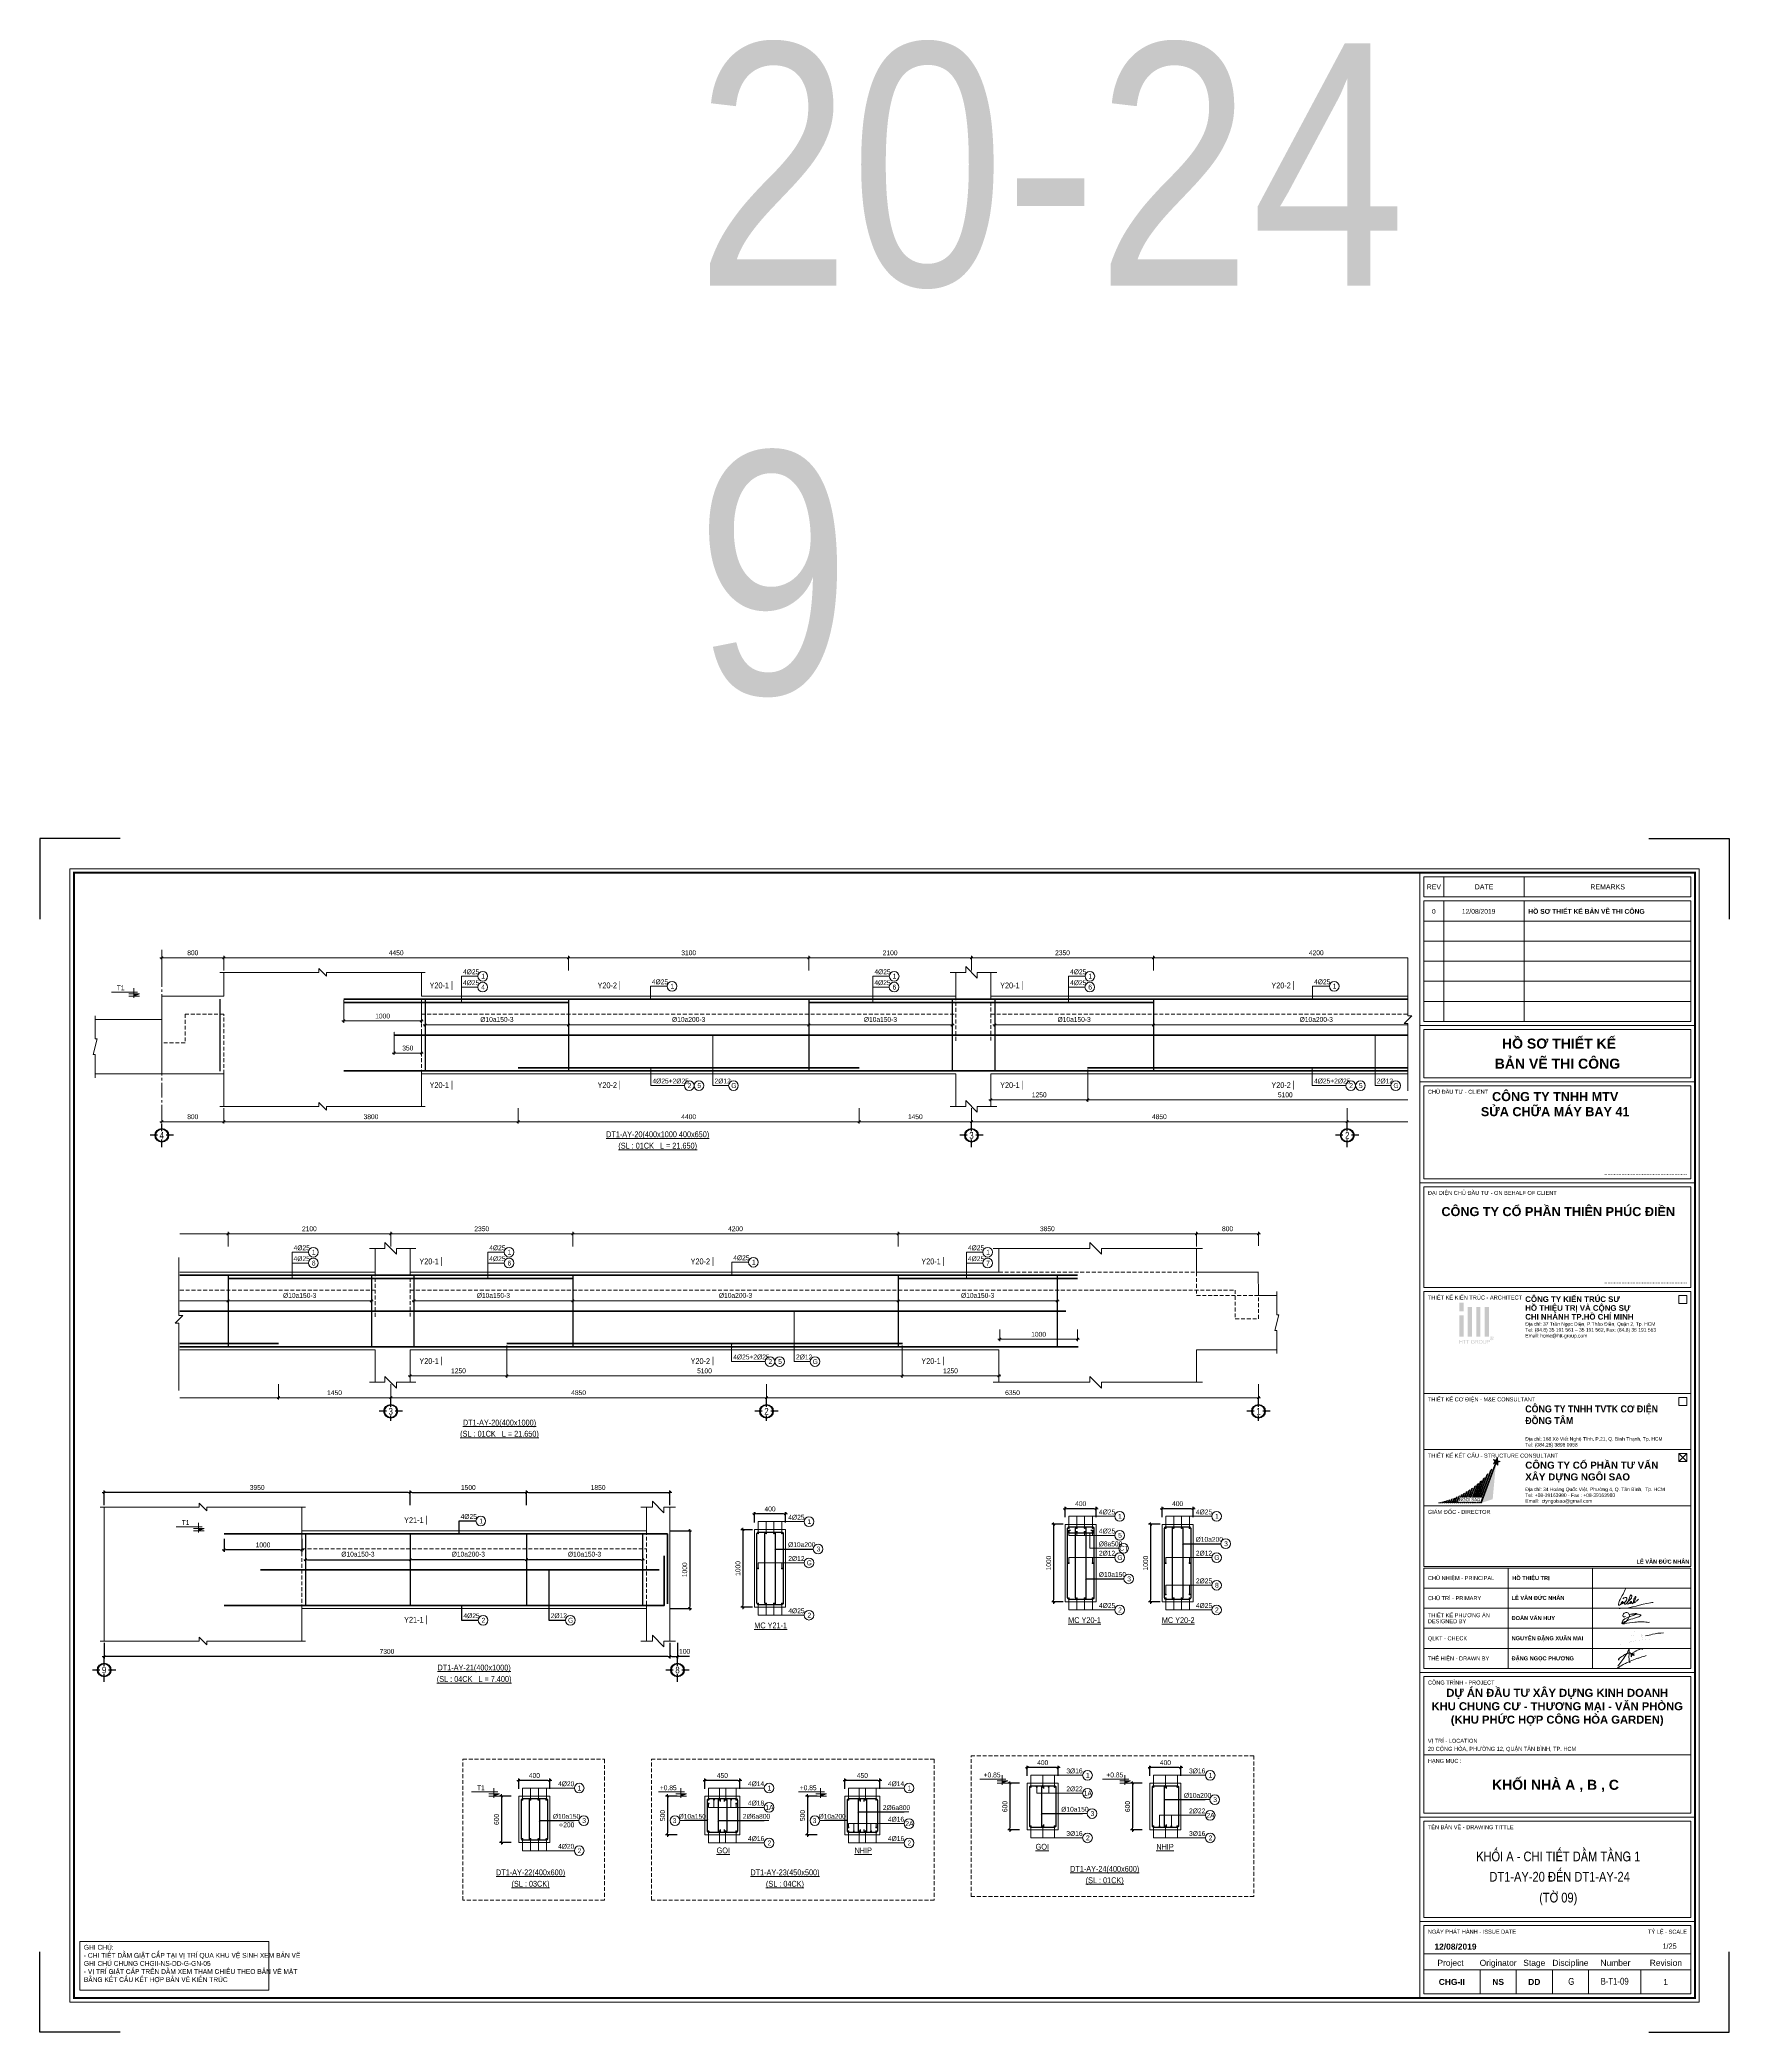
# Model space of a CAD drawing. Header units: millimetres. Extents: x 397144 to 8960116, y 345581 to 674207.
# Drawn here: x 5084470 to 5106273, y 648502 to 674207 of the extents above; entities that cross this region are included whole.
import ezdxf
from ezdxf.enums import TextEntityAlignment as Align
from ezdxf.xclip import XClip

# ---------------------------------------------------------------- set-up
doc = ezdxf.new("R2010")
doc.units = ezdxf.units.MM
doc.header["$XCLIPFRAME"] = 0
doc.header["$PDSIZE"] = -10
for name, pattern in [('CENTER', [2, 1.25, -0.25, 0.25, -0.25]), ('CENTER2', [28.575, 19.05, -3.175, 3.175, -3.175]), ('DOT2', [0.125, 0, -0.125]), ('HIDDEN', [0.375, 0.25, -0.125])]:
    doc.linetypes.add(name, pattern=pattern)
doc.layers.get('0').update_dxf_attribs({"linetype": 'CONTINUOUS'})
doc.layers.get('Defpoints').update_dxf_attribs({"color": 12, "linetype": 'CONTINUOUS'})
for name, color, linetype, lineweight in [('2', 2, 'CONTINUOUS', 20), ('CDAI', 8, 'CONTINUOUS', 30), ('CHG_XX_Khung ten$0$A1 BORDER$0$DGIONG', 4, 'CONTINUOUS', 13), ('CHG_XX_Khung ten$0$A1 BORDER$0$STICK', 1, 'CONTINUOUS', 9), ('CHG_XX_Khung ten$0$TEXT', 7, 'CONTINUOUS', 15), ('CHUNHO', 7, 'CENTER', 13), ('CTHEP', 2, 'CONTINUOUS', 50), ('DBAO', 3, 'CONTINUOUS', 20), ('DGIONG', 4, 'CONTINUOUS', 13), ('KTH', 150, 'CONTINUOUS', 5), ('Net khuat', 8, 'HIDDEN', 13), ('STICK', 1, 'CONTINUOUS', 9), ('TEXT', 7, 'CONTINUOUS', 15)]:
    doc.layers.add(name, color=color, linetype=linetype, lineweight=lineweight)
doc.layers.add('8', color=8, linetype='CONTINUOUS')
doc.layers.add('CHG_XX_Khung ten$0$TKTC', color=1, linetype='CONTINUOUS')
doc.layers.add('HATCH', color=7, linetype='CONTINUOUS', lineweight=5, true_color=0x2491ff)
doc.styles.add('CHG_XX_Khung ten$0$A1 BORDER$0$ARIAL', font='arial.ttf')
doc.styles.add('CHG_XX_Khung ten$0$A1 BORDER$0$Arial - Bold', font='arialbd.ttf', dxfattribs={"height": 2.5})
doc.styles.add('CHG_XX_Khung ten$0$A1 BORDER$0$Star-AvoBold', font='VAVOB_0.TTF')
doc.styles.add('CHG_XX_Khung ten$0$A1 BORDER$0$Title Block DD$0$ARIAL', font='arial.ttf')
doc.styles.add('CHG_XX_Khung ten$0$A1 BORDER$0$Title Block DD$0$Arial - Bold', font='arialbd.ttf', dxfattribs={"height": 2.5})
doc.styles.add('CHG_XX_Khung ten$0$arial', font='arial.ttf')
doc.styles.add('CHG_XX_Khung ten$0$Arial - Bold', font='arialbd.ttf')
doc.styles.add('CHG_XX_Khung ten$0$ArialB', font='arialbd.ttf')
doc.styles.add('CHG_XX_Khung ten$0$title block pccc$0$ARIAL', font='arial.ttf')
doc.styles.add('CHG_XX_Khung ten$0$title block pccc$0$Arial - Bold', font='arialbd.ttf', dxfattribs={"height": 2.5})
doc.styles.add('HELVECONDENSE', font='VHELVCN_0.TTF')
doc.styles.add('Star-HelCon', font='VHELVCN_0.TTF')
doc.styles.add('TTP-HelCon', font='VHELVCN_0.TTF')
doc.styles.add('VNI-HELVE-CONDENSE', font='VHELVCN_0.TTF')
doc.dimstyles.new('kc-25', dxfattribs={"dimtxt": 62.5, "dimasz": 20, "dimexe": 20, "dimexo": 50, "dimgap": 25, "dimtad": 3, "dimdec": 0, "dimzin": 0, "dimdsep": 46, "dimtxsty": 'VNI-HELVE-CONDENSE', "dimblk": 'DIM', "dimcen": 2.5, "dimclrd": 256, "dimclre": 154, "dimclrt": 7, "dimaunit": 1, "dimadec": 0, "dimazin": 0, "dimtfac": 1, "dimtdec": 0, "dimtix": 1, "dimtmove": 0, "dimatfit": 3, "dimldrblk": 'DOT', "dimfxl": 1, "dimtolj": 1, "dimtzin": 0, "dimarcsym": 0})
doc.dimstyles.new('TTP-25', dxfattribs={"dimscale": 25, "dimtxt": 2.5, "dimasz": 1, "dimexe": 1, "dimexo": 1, "dimgap": 0.09, "dimtad": 0, "dimdec": 4, "dimrnd": 5, "dimzin": 9, "dimdsep": 46, "dimtxsty": 'TTP-HelCon', "dimblk": 'Stick1', "dimcen": 0.09, "dimdle": 1.5, "dimclrd": 256, "dimclre": 256, "dimclrt": 7, "dimadec": 0, "dimazin": 0, "dimtfac": 1, "dimtdec": 4, "dimtmove": 0, "dimatfit": 3, "dimldrblk": '_ArchTick1', "dimfxl": 1, "dimtvp": 1, "dimtolj": 1, "dimtzin": 0, "dimarcsym": 0})

# ---------------------------------------------------------------- blocks, each defined once
blk = doc.blocks.new('Stick1')
at = {"layer": 'STICK'}
h = blk.add_hatch(color=256, dxfattribs=at)
edge = h.paths.add_edge_path()
edge.add_line((0.3, 0.5), (-0.5, -0.3))
edge.add_arc((-0.4, -0.4), 0.141, 135, 315)
edge.add_line((-0.3, -0.5), (0.5, 0.3))
edge.add_arc((0.4, 0.4), 0.141, 315, 495)
blk.add_line((1, 0), (-1, 0), dxfattribs=at)
blk.add_lwpolyline([(0.3, 0.5), (-0.5, -0.3, 1), (-0.3, -0.5), (0.5, 0.3, 1), (0.3, 0.5, 1)], format="xyb", dxfattribs=at)
blk = doc.blocks.new('*D374')
at = {"layer": 'Defpoints', "color": 0, "transparency": 16777216}
for p in [(5085300, 655466), (5085300, 655277), (5089250, 655277)]:
    blk.add_point(p, dxfattribs=at)
at = {"layer": 'KTH', "lineweight": -2, "transparency": 16777216}
for p, q in [((5085300, 655302), (5085300, 655491)), ((5089250, 655302), (5089250, 655491)), ((5089225, 655466), (5085325, 655466))]:
    blk.add_line(p, q, dxfattribs=at)
at = {"layer": 'KTH', "lineweight": -2, "transparency": 16777216, "xscale": 25, "yscale": 25, "zscale": 25, "rotation": 180}
blk.add_blockref('Stick1', (5085300, 655466), dxfattribs=at)
at = {"layer": 'KTH', "lineweight": -2, "transparency": 16777216, "xscale": 25, "yscale": 25, "zscale": 25}
blk.add_blockref('Stick1', (5089250, 655466), dxfattribs=at)
at = {"layer": 'KTH', "color": 7, "transparency": 16777216, "insert": (5087275, 655529), "char_height": 62.5, "attachment_point": 5, "style": 'TTP-HelCon'}
blk.add_mtext('\\A1;3950', dxfattribs=at)
blk = doc.blocks.new('_ArchTick1')
at = {"color": 0, "const_width": 3.81}
blk.add_lwpolyline([(-12.7, -12.7), (12.7, 12.7)], dxfattribs=at)
blk = doc.blocks.new('DIM')
h = blk.add_hatch(color=1)
h.paths.add_polyline_path([(0.5, 0.3, 1), (0.3, 0.5), (-0.2, 0), (0.2, 0)])
h.paths.add_polyline_path([(0.2, 0), (-0.2, 0), (-0.5, -0.3, 1), (-0.3, -0.5)])
at = {"color": 9}
for p, q in [((-0.2, 0), (-1.5, 0)), ((0.2, 0), (1.5, 0))]:
    blk.add_line(p, q, dxfattribs=at)
at = {"color": 1}
for p, q in [((-0.5, -0.3), (0.3, 0.5)), ((-0.3, -0.5), (0.5, 0.3)), ((-0.2, 0), (0.2, 0))]:
    blk.add_line(p, q, dxfattribs=at)
blk.add_arc((-0.4, -0.4), 0.138, 135, 315, dxfattribs=at)
blk = doc.blocks.new('CODE')
at = {"layer": 'DBAO'}
for p, q in [((-63, 0), (-138, 30)), ((-138, 30), (0, 30)), ((-138, 0), (0, 0)), ((-113, 55), (224, 55)), ((-63, -20), (-63, 105))]:
    blk.add_line(p, q, dxfattribs=at)
at = {"layer": 'HATCH', "color": 1}
blk.add_solid([(-63, 0), (-138, 30), (-63, 30)], dxfattribs=at)
blk = doc.blocks.new('*D375')
at = {"layer": 'Defpoints', "color": 0, "transparency": 16777216}
for p in [(5085300, 653548), (5092600, 653548), (5085300, 653350)]:
    blk.add_point(p, dxfattribs=at)
at = {"layer": 'KTH', "lineweight": -2, "transparency": 16777216}
for p, q in [((5085300, 653523), (5085300, 653325)), ((5092600, 653523), (5092600, 653325)), ((5092575, 653350), (5085325, 653350))]:
    blk.add_line(p, q, dxfattribs=at)
at = {"layer": 'KTH', "lineweight": -2, "transparency": 16777216, "xscale": 25, "yscale": 25, "zscale": 25, "rotation": 180}
blk.add_blockref('Stick1', (5085300, 653350), dxfattribs=at)
at = {"layer": 'KTH', "lineweight": -2, "transparency": 16777216, "xscale": 25, "yscale": 25, "zscale": 25}
blk.add_blockref('Stick1', (5092600, 653350), dxfattribs=at)
at = {"layer": 'KTH', "color": 7, "transparency": 16777216, "insert": (5088950, 653414), "char_height": 62.5, "attachment_point": 5, "style": 'TTP-HelCon'}
blk.add_mtext('\\A1;7300', dxfattribs=at)
blk = doc.blocks.new('*D376')
at = {"layer": 'Defpoints', "color": 0, "transparency": 16777216}
for p in [(5089250, 655277), (5090750, 655466), (5090750, 655277)]:
    blk.add_point(p, dxfattribs=at)
at = {"layer": 'KTH', "lineweight": -2, "transparency": 16777216}
for p, q in [((5089250, 655302), (5089250, 655491)), ((5090750, 655302), (5090750, 655491)), ((5089275, 655466), (5090725, 655466))]:
    blk.add_line(p, q, dxfattribs=at)
at = {"layer": 'KTH', "lineweight": -2, "transparency": 16777216, "xscale": 25, "yscale": 25, "zscale": 25, "rotation": 180}
blk.add_blockref('Stick1', (5089250, 655466), dxfattribs=at)
at = {"layer": 'KTH', "lineweight": -2, "transparency": 16777216, "xscale": 25, "yscale": 25, "zscale": 25}
blk.add_blockref('Stick1', (5090750, 655466), dxfattribs=at)
at = {"layer": 'KTH', "color": 7, "transparency": 16777216, "insert": (5090000, 655529), "char_height": 62.5, "attachment_point": 5, "style": 'TTP-HelCon'}
blk.add_mtext('\\A1;1500', dxfattribs=at)
blk = doc.blocks.new('*D377')
at = {"layer": 'Defpoints', "color": 0, "transparency": 16777216}
for p in [(5090750, 655277), (5092600, 655466), (5092600, 655277)]:
    blk.add_point(p, dxfattribs=at)
at = {"layer": 'KTH', "lineweight": -2, "transparency": 16777216}
for p, q in [((5090750, 655302), (5090750, 655491)), ((5092600, 655302), (5092600, 655491)), ((5090775, 655466), (5092575, 655466))]:
    blk.add_line(p, q, dxfattribs=at)
at = {"layer": 'KTH', "lineweight": -2, "transparency": 16777216, "xscale": 25, "yscale": 25, "zscale": 25, "rotation": 180}
blk.add_blockref('Stick1', (5090750, 655466), dxfattribs=at)
at = {"layer": 'KTH', "lineweight": -2, "transparency": 16777216, "xscale": 25, "yscale": 25, "zscale": 25}
blk.add_blockref('Stick1', (5092600, 655466), dxfattribs=at)
at = {"layer": 'KTH', "color": 7, "transparency": 16777216, "insert": (5091675, 655529), "char_height": 62.5, "attachment_point": 5, "style": 'TTP-HelCon'}
blk.add_mtext('\\A1;1850', dxfattribs=at)
blk = doc.blocks.new('*D378')
at = {"layer": 'Defpoints', "color": 0, "transparency": 16777216}
for p in [(5087900, 654738), (5089250, 654738), (5089250, 654598)]:
    blk.add_point(p, dxfattribs=at)
at = {"layer": 'KTH', "lineweight": -2, "transparency": 16777216}
for p, q in [((5087900, 654713), (5087900, 654573)), ((5087925, 654598), (5089225, 654598)), ((5089250, 654713), (5089250, 654573))]:
    blk.add_line(p, q, dxfattribs=at)
at = {"layer": 'KTH', "lineweight": -2, "transparency": 16777216, "xscale": 25, "yscale": 25, "zscale": 25, "rotation": 180}
blk.add_blockref('Stick1', (5087900, 654598), dxfattribs=at)
at = {"layer": 'KTH', "lineweight": -2, "transparency": 16777216, "xscale": 25, "yscale": 25, "zscale": 25}
blk.add_blockref('Stick1', (5089250, 654598), dxfattribs=at)
at = {"layer": 'KTH', "color": 7, "transparency": 16777216, "insert": (5088575, 654668), "char_height": 62.5, "attachment_point": 5, "style": 'TTP-HelCon'}
blk.add_mtext('\\A1;Þ10a150-3', dxfattribs=at)
blk = doc.blocks.new('*D379')
at = {"layer": 'Defpoints', "color": 0, "transparency": 16777216}
for p in [(5089250, 654738), (5090750, 654738), (5089250, 654598)]:
    blk.add_point(p, dxfattribs=at)
at = {"layer": 'KTH', "lineweight": -2, "transparency": 16777216}
for p, q in [((5089250, 654713), (5089250, 654573)), ((5090725, 654598), (5089275, 654598)), ((5090750, 654713), (5090750, 654573))]:
    blk.add_line(p, q, dxfattribs=at)
at = {"layer": 'KTH', "lineweight": -2, "transparency": 16777216, "xscale": 25, "yscale": 25, "zscale": 25, "rotation": 180}
blk.add_blockref('Stick1', (5089250, 654598), dxfattribs=at)
at = {"layer": 'KTH', "lineweight": -2, "transparency": 16777216, "xscale": 25, "yscale": 25, "zscale": 25}
blk.add_blockref('Stick1', (5090750, 654598), dxfattribs=at)
at = {"layer": 'KTH', "color": 7, "transparency": 16777216, "insert": (5090000, 654668), "char_height": 62.5, "attachment_point": 5, "style": 'TTP-HelCon'}
blk.add_mtext('\\A1;Þ10a200-3', dxfattribs=at)
blk = doc.blocks.new('*D380')
at = {"layer": 'Defpoints', "color": 0, "transparency": 16777216}
for p in [(5090750, 654738), (5092250, 654738), (5090750, 654598)]:
    blk.add_point(p, dxfattribs=at)
at = {"layer": 'KTH', "lineweight": -2, "transparency": 16777216}
for p, q in [((5090750, 654713), (5090750, 654573)), ((5092225, 654598), (5090775, 654598)), ((5092250, 654713), (5092250, 654573))]:
    blk.add_line(p, q, dxfattribs=at)
at = {"layer": 'KTH', "lineweight": -2, "transparency": 16777216, "xscale": 25, "yscale": 25, "zscale": 25, "rotation": 180}
blk.add_blockref('Stick1', (5090750, 654598), dxfattribs=at)
at = {"layer": 'KTH', "lineweight": -2, "transparency": 16777216, "xscale": 25, "yscale": 25, "zscale": 25}
blk.add_blockref('Stick1', (5092250, 654598), dxfattribs=at)
at = {"layer": 'KTH', "color": 7, "transparency": 16777216, "insert": (5091500, 654668), "char_height": 62.5, "attachment_point": 5, "style": 'TTP-HelCon'}
blk.add_mtext('\\A1;Þ10a150-3', dxfattribs=at)
blk = doc.blocks.new('*D381')
at = {"layer": 'Defpoints', "color": 0, "transparency": 16777216}
for p in [(5086850, 654890), (5086850, 654724), (5087850, 654890)]:
    blk.add_point(p, dxfattribs=at)
at = {"layer": 'KTH', "lineweight": -2, "transparency": 16777216}
for p, q in [((5086850, 654865), (5086850, 654699)), ((5087825, 654724), (5086875, 654724)), ((5087850, 654865), (5087850, 654699))]:
    blk.add_line(p, q, dxfattribs=at)
at = {"layer": 'KTH', "lineweight": -2, "transparency": 16777216, "xscale": 25, "yscale": 25, "zscale": 25, "rotation": 180}
blk.add_blockref('Stick1', (5086850, 654724), dxfattribs=at)
at = {"layer": 'KTH', "lineweight": -2, "transparency": 16777216, "xscale": 25, "yscale": 25, "zscale": 25}
blk.add_blockref('Stick1', (5087850, 654724), dxfattribs=at)
at = {"layer": 'KTH', "color": 7, "transparency": 16777216, "insert": (5087350, 654788), "char_height": 62.5, "attachment_point": 5, "style": 'TTP-HelCon'}
blk.add_mtext('\\A1;1000', dxfattribs=at)
blk = doc.blocks.new('dau truc')
blk.add_circle((0, 0), 180)
at = {"layer": '8'}
for p, q in [((-127, 0), (-345, 0)), ((0, 127), (0, 345)), ((345, 0), (127, 0)), ((0, -345), (0, -127))]:
    blk.add_line(p, q, dxfattribs=at)
blk.add_circle((0, 0), 200, dxfattribs=at)
at = {"layer": 'TEXT', "style": 'HELVECONDENSE'}
blk.add_attdef('A', text='', height=233, dxfattribs=at).set_placement((0, 0), align=Align.MIDDLE)
blk = doc.blocks.new('*D382')
at = {"layer": 'Defpoints', "color": 0, "transparency": 16777216}
for p in [(5092600, 653548), (5092700, 653548), (5092700, 653350)]:
    blk.add_point(p, dxfattribs=at)
at = {"layer": 'KTH', "lineweight": -2, "transparency": 16777216}
for p, q in [((5092600, 653523), (5092600, 653325)), ((5092700, 653523), (5092700, 653325)), ((5092625, 653350), (5092675, 653350)), ((5092853, 653350), (5092700, 653350))]:
    blk.add_line(p, q, dxfattribs=at)
at = {"layer": 'KTH', "lineweight": -2, "transparency": 16777216, "xscale": 25, "yscale": 25, "zscale": 25, "rotation": 180}
blk.add_blockref('Stick1', (5092600, 653350), dxfattribs=at)
at = {"layer": 'KTH', "lineweight": -2, "transparency": 16777216, "xscale": 25, "yscale": 25, "zscale": 25}
blk.add_blockref('Stick1', (5092700, 653350), dxfattribs=at)
at = {"layer": 'KTH', "color": 7, "transparency": 16777216, "insert": (5092792, 653414), "char_height": 62.5, "attachment_point": 5, "style": 'TTP-HelCon'}
blk.add_mtext('\\A1;100', dxfattribs=at)
blk = doc.blocks.new('MC')
at = {"layer": 'CTHEP', "const_width": 10}
blk.add_lwpolyline([(0, 150), (0, 0)], dxfattribs=at)
at = {"layer": 'TEXT', "style": 'TTP-HelCon'}
blk.add_attdef('A', text='', height=100, dxfattribs=at).set_placement((-50, 26), align=Align.RIGHT)
blk = doc.blocks.new('*D383')
at = {"layer": 'Defpoints', "color": 0, "ltscale": 500, "transparency": 16777216}
for p in [(5097704, 655256), (5097704, 655123), (5098104, 655123)]:
    blk.add_point(p, dxfattribs=at)
at = {"layer": 'KTH', "lineweight": -2, "ltscale": 500, "transparency": 16777216}
for p, q in [((5097704, 655148), (5097704, 655281)), ((5098079, 655256), (5097729, 655256)), ((5098104, 655148), (5098104, 655281))]:
    blk.add_line(p, q, dxfattribs=at)
at = {"layer": 'KTH', "lineweight": -2, "ltscale": 500, "transparency": 16777216, "xscale": 25, "yscale": 25, "zscale": 25, "rotation": 180}
blk.add_blockref('Stick1', (5097704, 655256), dxfattribs=at)
at = {"layer": 'KTH', "lineweight": -2, "ltscale": 500, "transparency": 16777216, "xscale": 25, "yscale": 25, "zscale": 25}
blk.add_blockref('Stick1', (5098104, 655256), dxfattribs=at)
at = {"layer": 'KTH', "color": 7, "ltscale": 500, "transparency": 16777216, "insert": (5097904, 655320), "char_height": 62.5, "attachment_point": 5, "style": 'TTP-HelCon'}
blk.add_mtext('\\A1;400', dxfattribs=at)
blk = doc.blocks.new('*D384')
at = {"layer": 'Defpoints', "color": 0, "ltscale": 500, "transparency": 16777216}
for p in [(5097704, 655054), (5097554, 654054), (5097704, 654054)]:
    blk.add_point(p, dxfattribs=at)
at = {"layer": 'KTH', "lineweight": -2, "ltscale": 500, "transparency": 16777216}
for p, q in [((5097679, 655054), (5097529, 655054)), ((5097554, 655029), (5097554, 654079)), ((5097679, 654054), (5097529, 654054))]:
    blk.add_line(p, q, dxfattribs=at)
at = {"layer": 'KTH', "lineweight": -2, "ltscale": 500, "transparency": 16777216, "xscale": 25, "yscale": 25, "zscale": 25}
for p, rotation in [((5097554, 655054), 90), ((5097554, 654054), 270)]:
    blk.add_blockref('Stick1', p, dxfattribs=dict(at, rotation=rotation))
at = {"layer": 'KTH', "color": 7, "ltscale": 500, "transparency": 16777216, "insert": (5097490, 654554), "char_height": 62.5, "attachment_point": 5, "rotation": 90, "style": 'TTP-HelCon'}
blk.add_mtext('\\A1;1000', dxfattribs=at)
blk = doc.blocks.new('*D8791')
at = {"layer": 'Defpoints', "color": 0, "transparency": 16777216}
for p in [(800, 497), (800, 308), (5250, 308)]:
    blk.add_point(p, dxfattribs=at)
at = {"layer": 'KTH', "lineweight": -2, "transparency": 16777216}
for p, q in [((800, 333), (800, 522)), ((5250, 333), (5250, 522)), ((5225, 497), (825, 497))]:
    blk.add_line(p, q, dxfattribs=at)
at = {"layer": 'KTH', "lineweight": -2, "transparency": 16777216, "xscale": 25, "yscale": 25, "zscale": 25, "rotation": 180}
blk.add_blockref('Stick1', (800, 497), dxfattribs=at)
at = {"layer": 'KTH', "lineweight": -2, "transparency": 16777216, "xscale": 25, "yscale": 25, "zscale": 25}
blk.add_blockref('Stick1', (5250, 497), dxfattribs=at)
at = {"layer": 'KTH', "color": 7, "transparency": 16777216, "insert": (3025, 561), "char_height": 62.5, "attachment_point": 5, "style": 'TTP-HelCon'}
blk.add_mtext('\\A1;4450', dxfattribs=at)
blk = doc.blocks.new('*D8792')
at = {"layer": 'Defpoints', "color": 0, "transparency": 16777216}
for p in [(9000, -1420), (10450, -1420), (9000, -1618)]:
    blk.add_point(p, dxfattribs=at)
at = {"layer": 'KTH', "lineweight": -2, "transparency": 16777216}
for p, q in [((9000, -1445), (9000, -1643)), ((10450, -1445), (10450, -1643)), ((10425, -1618), (9025, -1618))]:
    blk.add_line(p, q, dxfattribs=at)
at = {"layer": 'KTH', "lineweight": -2, "transparency": 16777216, "xscale": 25, "yscale": 25, "zscale": 25, "rotation": 180}
blk.add_blockref('Stick1', (9000, -1618), dxfattribs=at)
at = {"layer": 'KTH', "lineweight": -2, "transparency": 16777216, "xscale": 25, "yscale": 25, "zscale": 25}
blk.add_blockref('Stick1', (10450, -1618), dxfattribs=at)
at = {"layer": 'KTH', "color": 7, "transparency": 16777216, "insert": (9725, -1554), "char_height": 62.5, "attachment_point": 5, "style": 'TTP-HelCon'}
blk.add_mtext('\\A1;1450', dxfattribs=at)
blk = doc.blocks.new('*D8793')
at = {"layer": 'Defpoints', "color": 0, "transparency": 16777216}
for p in [(5250, 308), (8350, 497), (8350, 308)]:
    blk.add_point(p, dxfattribs=at)
at = {"layer": 'KTH', "lineweight": -2, "transparency": 16777216}
for p, q in [((5250, 333), (5250, 522)), ((8350, 333), (8350, 522)), ((5275, 497), (8325, 497))]:
    blk.add_line(p, q, dxfattribs=at)
at = {"layer": 'KTH', "lineweight": -2, "transparency": 16777216, "xscale": 25, "yscale": 25, "zscale": 25, "rotation": 180}
blk.add_blockref('Stick1', (5250, 497), dxfattribs=at)
at = {"layer": 'KTH', "lineweight": -2, "transparency": 16777216, "xscale": 25, "yscale": 25, "zscale": 25}
blk.add_blockref('Stick1', (8350, 497), dxfattribs=at)
at = {"layer": 'KTH', "color": 7, "transparency": 16777216, "insert": (6800, 561), "char_height": 62.5, "attachment_point": 5, "style": 'TTP-HelCon'}
blk.add_mtext('\\A1;3100', dxfattribs=at)
blk = doc.blocks.new('*D8794')
at = {"layer": 'Defpoints', "color": 0, "transparency": 16777216}
for p in [(8350, 308), (10450, 497), (10450, 308)]:
    blk.add_point(p, dxfattribs=at)
at = {"layer": 'KTH', "lineweight": -2, "transparency": 16777216}
for p, q in [((8350, 333), (8350, 522)), ((10450, 333), (10450, 522)), ((8375, 497), (10425, 497))]:
    blk.add_line(p, q, dxfattribs=at)
at = {"layer": 'KTH', "lineweight": -2, "transparency": 16777216, "xscale": 25, "yscale": 25, "zscale": 25, "rotation": 180}
blk.add_blockref('Stick1', (8350, 497), dxfattribs=at)
at = {"layer": 'KTH', "lineweight": -2, "transparency": 16777216, "xscale": 25, "yscale": 25, "zscale": 25}
blk.add_blockref('Stick1', (10450, 497), dxfattribs=at)
at = {"layer": 'KTH', "color": 7, "transparency": 16777216, "insert": (9400, 561), "char_height": 62.5, "attachment_point": 5, "style": 'TTP-HelCon'}
blk.add_mtext('\\A1;2100', dxfattribs=at)
blk = doc.blocks.new('*D8795')
at = {"layer": 'Defpoints', "color": 0, "transparency": 16777216}
for p in [(3400, -230), (5250, -230), (5250, -370)]:
    blk.add_point(p, dxfattribs=at)
at = {"layer": 'KTH', "lineweight": -2, "transparency": 16777216}
for p, q in [((3400, -255), (3400, -395)), ((5250, -255), (5250, -395)), ((3425, -370), (5225, -370))]:
    blk.add_line(p, q, dxfattribs=at)
at = {"layer": 'KTH', "lineweight": -2, "transparency": 16777216, "xscale": 25, "yscale": 25, "zscale": 25, "rotation": 180}
blk.add_blockref('Stick1', (3400, -370), dxfattribs=at)
at = {"layer": 'KTH', "lineweight": -2, "transparency": 16777216, "xscale": 25, "yscale": 25, "zscale": 25}
blk.add_blockref('Stick1', (5250, -370), dxfattribs=at)
at = {"layer": 'KTH', "color": 7, "transparency": 16777216, "insert": (4325, -300), "char_height": 62.5, "attachment_point": 5, "style": 'TTP-HelCon'}
blk.add_mtext('\\A1;Þ10a150-3', dxfattribs=at)
blk = doc.blocks.new('*D8796')
at = {"layer": 'Defpoints', "color": 0, "transparency": 16777216}
for p in [(5250, -230), (8350, -230), (5250, -370)]:
    blk.add_point(p, dxfattribs=at)
at = {"layer": 'KTH', "lineweight": -2, "transparency": 16777216}
for p, q in [((5250, -255), (5250, -395)), ((8350, -255), (8350, -395)), ((8325, -370), (5275, -370))]:
    blk.add_line(p, q, dxfattribs=at)
at = {"layer": 'KTH', "lineweight": -2, "transparency": 16777216, "xscale": 25, "yscale": 25, "zscale": 25, "rotation": 180}
blk.add_blockref('Stick1', (5250, -370), dxfattribs=at)
at = {"layer": 'KTH', "lineweight": -2, "transparency": 16777216, "xscale": 25, "yscale": 25, "zscale": 25}
blk.add_blockref('Stick1', (8350, -370), dxfattribs=at)
at = {"layer": 'KTH', "color": 7, "transparency": 16777216, "insert": (6800, -300), "char_height": 62.5, "attachment_point": 5, "style": 'TTP-HelCon'}
blk.add_mtext('\\A1;Þ10a200-3', dxfattribs=at)
blk = doc.blocks.new('*D8797')
at = {"layer": 'Defpoints', "color": 0, "transparency": 16777216}
for p in [(8350, -230), (10200, -230), (8350, -370)]:
    blk.add_point(p, dxfattribs=at)
at = {"layer": 'KTH', "lineweight": -2, "transparency": 16777216}
for p, q in [((8350, -255), (8350, -395)), ((10200, -255), (10200, -395)), ((10175, -370), (8375, -370))]:
    blk.add_line(p, q, dxfattribs=at)
at = {"layer": 'KTH', "lineweight": -2, "transparency": 16777216, "xscale": 25, "yscale": 25, "zscale": 25, "rotation": 180}
blk.add_blockref('Stick1', (8350, -370), dxfattribs=at)
at = {"layer": 'KTH', "lineweight": -2, "transparency": 16777216, "xscale": 25, "yscale": 25, "zscale": 25}
blk.add_blockref('Stick1', (10200, -370), dxfattribs=at)
at = {"layer": 'KTH', "color": 7, "transparency": 16777216, "insert": (9275, -300), "char_height": 62.5, "attachment_point": 5, "style": 'TTP-HelCon'}
blk.add_mtext('\\A1;Þ10a150-3', dxfattribs=at)
blk = doc.blocks.new('*D8798')
at = {"layer": 'Defpoints', "color": 0, "transparency": 16777216}
for p in [(800, -1420), (4600, -1420), (4600, -1618)]:
    blk.add_point(p, dxfattribs=at)
at = {"layer": 'KTH', "lineweight": -2, "transparency": 16777216}
for p, q in [((800, -1445), (800, -1643)), ((4600, -1445), (4600, -1643)), ((825, -1618), (4575, -1618))]:
    blk.add_line(p, q, dxfattribs=at)
at = {"layer": 'KTH', "lineweight": -2, "transparency": 16777216, "xscale": 25, "yscale": 25, "zscale": 25, "rotation": 180}
blk.add_blockref('Stick1', (800, -1618), dxfattribs=at)
at = {"layer": 'KTH', "lineweight": -2, "transparency": 16777216, "xscale": 25, "yscale": 25, "zscale": 25}
blk.add_blockref('Stick1', (4600, -1618), dxfattribs=at)
at = {"layer": 'KTH', "color": 7, "transparency": 16777216, "insert": (2700, -1554), "char_height": 62.5, "attachment_point": 5, "style": 'TTP-HelCon'}
blk.add_mtext('\\A1;3800', dxfattribs=at)
blk = doc.blocks.new('*D8799')
at = {"layer": 'Defpoints', "color": 0, "transparency": 16777216}
for p in [(10450, 497), (10450, 308), (12800, 308)]:
    blk.add_point(p, dxfattribs=at)
at = {"layer": 'KTH', "lineweight": -2, "transparency": 16777216}
for p, q in [((10450, 333), (10450, 522)), ((12800, 333), (12800, 522)), ((12775, 497), (10475, 497))]:
    blk.add_line(p, q, dxfattribs=at)
at = {"layer": 'KTH', "lineweight": -2, "transparency": 16777216, "xscale": 25, "yscale": 25, "zscale": 25, "rotation": 180}
blk.add_blockref('Stick1', (10450, 497), dxfattribs=at)
at = {"layer": 'KTH', "lineweight": -2, "transparency": 16777216, "xscale": 25, "yscale": 25, "zscale": 25}
blk.add_blockref('Stick1', (12800, 497), dxfattribs=at)
at = {"layer": 'KTH', "color": 7, "transparency": 16777216, "insert": (11625, 561), "char_height": 62.5, "attachment_point": 5, "style": 'TTP-HelCon'}
blk.add_mtext('\\A1;2350', dxfattribs=at)
blk = doc.blocks.new('*D8800')
at = {"layer": 'Defpoints', "color": 0, "transparency": 16777216}
for p in [(10750, -230), (12800, -230), (12800, -370)]:
    blk.add_point(p, dxfattribs=at)
at = {"layer": 'KTH', "lineweight": -2, "transparency": 16777216}
for p, q in [((10750, -255), (10750, -395)), ((12800, -255), (12800, -395)), ((10775, -370), (12775, -370))]:
    blk.add_line(p, q, dxfattribs=at)
at = {"layer": 'KTH', "lineweight": -2, "transparency": 16777216, "xscale": 25, "yscale": 25, "zscale": 25, "rotation": 180}
blk.add_blockref('Stick1', (10750, -370), dxfattribs=at)
at = {"layer": 'KTH', "lineweight": -2, "transparency": 16777216, "xscale": 25, "yscale": 25, "zscale": 25}
blk.add_blockref('Stick1', (12800, -370), dxfattribs=at)
at = {"layer": 'KTH', "color": 7, "transparency": 16777216, "insert": (11775, -300), "char_height": 62.5, "attachment_point": 5, "style": 'TTP-HelCon'}
blk.add_mtext('\\A1;Þ10a150-3', dxfattribs=at)
blk = doc.blocks.new('*D8801')
at = {"layer": 'Defpoints', "color": 0, "transparency": 16777216}
for p in [(17000, -230), (19050, -230), (17000, -370)]:
    blk.add_point(p, dxfattribs=at)
at = {"layer": 'KTH', "lineweight": -2, "transparency": 16777216}
for p, q in [((17000, -255), (17000, -395)), ((19050, -255), (19050, -395)), ((19025, -370), (17025, -370))]:
    blk.add_line(p, q, dxfattribs=at)
at = {"layer": 'KTH', "lineweight": -2, "transparency": 16777216, "xscale": 25, "yscale": 25, "zscale": 25, "rotation": 180}
blk.add_blockref('Stick1', (17000, -370), dxfattribs=at)
at = {"layer": 'KTH', "lineweight": -2, "transparency": 16777216, "xscale": 25, "yscale": 25, "zscale": 25}
blk.add_blockref('Stick1', (19050, -370), dxfattribs=at)
at = {"layer": 'KTH', "color": 7, "transparency": 16777216, "insert": (18025, -300), "char_height": 62.5, "attachment_point": 5, "style": 'TTP-HelCon'}
blk.add_mtext('\\A1;Þ10a150-3', dxfattribs=at)
blk = doc.blocks.new('*D8802')
at = {"layer": 'Defpoints', "color": 0, "transparency": 16777216}
for p in [(18311, -713), (19313, -713), (19313, -864)]:
    blk.add_point(p, dxfattribs=at)
at = {"layer": 'KTH', "lineweight": -2, "transparency": 16777216}
for p, q in [((18311, -738), (18311, -889)), ((19313, -738), (19313, -889)), ((18336, -864), (19288, -864))]:
    blk.add_line(p, q, dxfattribs=at)
at = {"layer": 'KTH', "lineweight": -2, "transparency": 16777216, "xscale": 25, "yscale": 25, "zscale": 25, "rotation": 180}
blk.add_blockref('Stick1', (18311, -864), dxfattribs=at)
at = {"layer": 'KTH', "lineweight": -2, "transparency": 16777216, "xscale": 25, "yscale": 25, "zscale": 25}
blk.add_blockref('Stick1', (19313, -864), dxfattribs=at)
at = {"layer": 'KTH', "color": 7, "transparency": 16777216, "insert": (18812, -801), "char_height": 62.5, "attachment_point": 5, "style": 'TTP-HelCon'}
blk.add_mtext('\\A1;1000', dxfattribs=at)
blk = doc.blocks.new('*D8803')
at = {"layer": 'Defpoints', "color": 0, "transparency": 16777216}
for p in [(12800, 308), (17000, 497), (17000, 308)]:
    blk.add_point(p, dxfattribs=at)
at = {"layer": 'KTH', "lineweight": -2, "transparency": 16777216}
for p, q in [((12800, 333), (12800, 522)), ((17000, 333), (17000, 522)), ((12825, 497), (16975, 497))]:
    blk.add_line(p, q, dxfattribs=at)
at = {"layer": 'KTH', "lineweight": -2, "transparency": 16777216, "xscale": 25, "yscale": 25, "zscale": 25, "rotation": 180}
blk.add_blockref('Stick1', (12800, 497), dxfattribs=at)
at = {"layer": 'KTH', "lineweight": -2, "transparency": 16777216, "xscale": 25, "yscale": 25, "zscale": 25}
blk.add_blockref('Stick1', (17000, 497), dxfattribs=at)
at = {"layer": 'KTH', "color": 7, "transparency": 16777216, "insert": (14900, 561), "char_height": 62.5, "attachment_point": 5, "style": 'TTP-HelCon'}
blk.add_mtext('\\A1;4200', dxfattribs=at)
blk = doc.blocks.new('*D8804')
at = {"layer": 'Defpoints', "color": 0, "transparency": 16777216}
for p in [(10450, -1420), (15300, -1420), (15300, -1618)]:
    blk.add_point(p, dxfattribs=at)
at = {"layer": 'KTH', "lineweight": -2, "transparency": 16777216}
for p, q in [((10450, -1445), (10450, -1643)), ((15300, -1445), (15300, -1643)), ((10475, -1618), (15275, -1618))]:
    blk.add_line(p, q, dxfattribs=at)
at = {"layer": 'KTH', "lineweight": -2, "transparency": 16777216, "xscale": 25, "yscale": 25, "zscale": 25, "rotation": 180}
blk.add_blockref('Stick1', (10450, -1618), dxfattribs=at)
at = {"layer": 'KTH', "lineweight": -2, "transparency": 16777216, "xscale": 25, "yscale": 25, "zscale": 25}
blk.add_blockref('Stick1', (15300, -1618), dxfattribs=at)
at = {"layer": 'KTH', "color": 7, "transparency": 16777216, "insert": (12875, -1554), "char_height": 62.5, "attachment_point": 5, "style": 'TTP-HelCon'}
blk.add_mtext('\\A1;4850', dxfattribs=at)
blk = doc.blocks.new('*D8805')
at = {"layer": 'Defpoints', "color": 0, "transparency": 16777216}
for p in [(12800, -230), (17000, -230), (17000, -370)]:
    blk.add_point(p, dxfattribs=at)
at = {"layer": 'KTH', "lineweight": -2, "transparency": 16777216}
for p, q in [((12800, -255), (12800, -395)), ((17000, -255), (17000, -395)), ((12825, -370), (16975, -370))]:
    blk.add_line(p, q, dxfattribs=at)
at = {"layer": 'KTH', "lineweight": -2, "transparency": 16777216, "xscale": 25, "yscale": 25, "zscale": 25, "rotation": 180}
blk.add_blockref('Stick1', (12800, -370), dxfattribs=at)
at = {"layer": 'KTH', "lineweight": -2, "transparency": 16777216, "xscale": 25, "yscale": 25, "zscale": 25}
blk.add_blockref('Stick1', (17000, -370), dxfattribs=at)
at = {"layer": 'KTH', "color": 7, "transparency": 16777216, "insert": (14900, -300), "char_height": 62.5, "attachment_point": 5, "style": 'TTP-HelCon'}
blk.add_mtext('\\A1;Þ10a200-3', dxfattribs=at)
blk = doc.blocks.new('*D8806')
at = {"layer": 'Defpoints', "color": 0, "transparency": 16777216}
for p in [(4600, -1420), (9000, -1420), (4600, -1618)]:
    blk.add_point(p, dxfattribs=at)
at = {"layer": 'KTH', "lineweight": -2, "transparency": 16777216}
for p, q in [((4600, -1445), (4600, -1643)), ((9000, -1445), (9000, -1643)), ((8975, -1618), (4625, -1618))]:
    blk.add_line(p, q, dxfattribs=at)
at = {"layer": 'KTH', "lineweight": -2, "transparency": 16777216, "xscale": 25, "yscale": 25, "zscale": 25, "rotation": 180}
blk.add_blockref('Stick1', (4600, -1618), dxfattribs=at)
at = {"layer": 'KTH', "lineweight": -2, "transparency": 16777216, "xscale": 25, "yscale": 25, "zscale": 25}
blk.add_blockref('Stick1', (9000, -1618), dxfattribs=at)
at = {"layer": 'KTH', "color": 7, "transparency": 16777216, "insert": (6800, -1554), "char_height": 62.5, "attachment_point": 5, "style": 'TTP-HelCon'}
blk.add_mtext('\\A1;4400', dxfattribs=at)
blk = doc.blocks.new('*D8807')
at = {"layer": 'Defpoints', "color": 0, "transparency": 16777216}
for p in [(17000, 308), (20850, 497), (20850, 308)]:
    blk.add_point(p, dxfattribs=at)
at = {"layer": 'KTH', "lineweight": -2, "transparency": 16777216}
for p, q in [((17000, 333), (17000, 522)), ((20850, 333), (20850, 522)), ((17025, 497), (20825, 497))]:
    blk.add_line(p, q, dxfattribs=at)
at = {"layer": 'KTH', "lineweight": -2, "transparency": 16777216, "xscale": 25, "yscale": 25, "zscale": 25, "rotation": 180}
blk.add_blockref('Stick1', (17000, 497), dxfattribs=at)
at = {"layer": 'KTH', "lineweight": -2, "transparency": 16777216, "xscale": 25, "yscale": 25, "zscale": 25}
blk.add_blockref('Stick1', (20850, 497), dxfattribs=at)
at = {"layer": 'KTH', "color": 7, "transparency": 16777216, "insert": (18925, 561), "char_height": 62.5, "attachment_point": 5, "style": 'TTP-HelCon'}
blk.add_mtext('\\A1;3850', dxfattribs=at)
blk = doc.blocks.new('*D8808')
at = {"layer": 'Defpoints', "color": 0, "transparency": 16777216}
for p in [(15300, -1420), (21650, -1420), (15300, -1618)]:
    blk.add_point(p, dxfattribs=at)
at = {"layer": 'KTH', "lineweight": -2, "transparency": 16777216}
for p, q in [((15300, -1445), (15300, -1643)), ((21650, -1445), (21650, -1643)), ((21625, -1618), (15325, -1618))]:
    blk.add_line(p, q, dxfattribs=at)
at = {"layer": 'KTH', "lineweight": -2, "transparency": 16777216, "xscale": 25, "yscale": 25, "zscale": 25, "rotation": 180}
blk.add_blockref('Stick1', (15300, -1618), dxfattribs=at)
at = {"layer": 'KTH', "lineweight": -2, "transparency": 16777216, "xscale": 25, "yscale": 25, "zscale": 25}
blk.add_blockref('Stick1', (21650, -1618), dxfattribs=at)
at = {"layer": 'KTH', "color": 7, "transparency": 16777216, "insert": (18475, -1554), "char_height": 62.5, "attachment_point": 5, "style": 'TTP-HelCon'}
blk.add_mtext('\\A1;6350', dxfattribs=at)
blk = doc.blocks.new('*D746')
at = {"layer": 'Defpoints', "color": 0, "transparency": 16777216}
for p in [(0, 497), (800, 308), (0, 170)]:
    blk.add_point(p, dxfattribs=at)
at = {"layer": 'KTH', "lineweight": -2, "transparency": 16777216}
for p, q in [((0, 195), (0, 522)), ((800, 333), (800, 522)), ((775, 497), (25, 497))]:
    blk.add_line(p, q, dxfattribs=at)
at = {"layer": 'KTH', "lineweight": -2, "transparency": 16777216, "xscale": 25, "yscale": 25, "zscale": 25, "rotation": 180}
blk.add_blockref('Stick1', (0, 497), dxfattribs=at)
at = {"layer": 'KTH', "lineweight": -2, "transparency": 16777216, "xscale": 25, "yscale": 25, "zscale": 25}
blk.add_blockref('Stick1', (800, 497), dxfattribs=at)
at = {"layer": 'KTH', "color": 7, "transparency": 16777216, "insert": (400, 561), "char_height": 62.5, "attachment_point": 5, "style": 'TTP-HelCon'}
blk.add_mtext('\\A1;800', dxfattribs=at)
blk = doc.blocks.new('*D1928')
at = {"layer": 'Defpoints', "color": 0, "transparency": 16777216}
for p in [(11950, -921), (10700, -1036), (11950, -1336)]:
    blk.add_point(p, dxfattribs=at)
at = {"layer": 'KTH', "lineweight": -2, "transparency": 16777216}
for p, q in [((11950, -946), (11950, -1361)), ((10700, -1061), (10700, -1361)), ((10725, -1336), (11925, -1336))]:
    blk.add_line(p, q, dxfattribs=at)
at = {"layer": 'KTH', "lineweight": -2, "transparency": 16777216, "xscale": 25, "yscale": 25, "zscale": 25, "rotation": 180}
blk.add_blockref('Stick1', (10700, -1336), dxfattribs=at)
at = {"layer": 'KTH', "lineweight": -2, "transparency": 16777216, "xscale": 25, "yscale": 25, "zscale": 25}
blk.add_blockref('Stick1', (11950, -1336), dxfattribs=at)
at = {"layer": 'KTH', "color": 7, "transparency": 16777216, "insert": (11325, -1272), "char_height": 62.5, "attachment_point": 5, "style": 'TTP-HelCon'}
blk.add_mtext('\\A1;1250', dxfattribs=at)
blk = doc.blocks.new('*D8809')
at = {"layer": 'Defpoints', "color": 0, "transparency": 16777216}
for p in [(11950, -921), (17050, -921), (17050, -1336)]:
    blk.add_point(p, dxfattribs=at)
at = {"layer": 'KTH', "lineweight": -2, "transparency": 16777216}
for p, q in [((11950, -946), (11950, -1361)), ((17050, -946), (17050, -1361)), ((11975, -1336), (17025, -1336))]:
    blk.add_line(p, q, dxfattribs=at)
at = {"layer": 'KTH', "lineweight": -2, "transparency": 16777216, "xscale": 25, "yscale": 25, "zscale": 25, "rotation": 180}
blk.add_blockref('Stick1', (11950, -1336), dxfattribs=at)
at = {"layer": 'KTH', "lineweight": -2, "transparency": 16777216, "xscale": 25, "yscale": 25, "zscale": 25}
blk.add_blockref('Stick1', (17050, -1336), dxfattribs=at)
at = {"layer": 'KTH', "color": 7, "transparency": 16777216, "insert": (14500, -1272), "char_height": 62.5, "attachment_point": 5, "style": 'TTP-HelCon'}
blk.add_mtext('\\A1;5100', dxfattribs=at)
blk = doc.blocks.new('*D1927')
at = {"layer": 'Defpoints', "color": 0, "transparency": 16777216}
for p in [(17050, -921), (18300, -1000), (18300, -1336)]:
    blk.add_point(p, dxfattribs=at)
at = {"layer": 'KTH', "lineweight": -2, "transparency": 16777216}
for p, q in [((17050, -946), (17050, -1361)), ((18300, -1025), (18300, -1361)), ((17075, -1336), (18275, -1336))]:
    blk.add_line(p, q, dxfattribs=at)
at = {"layer": 'KTH', "lineweight": -2, "transparency": 16777216, "xscale": 25, "yscale": 25, "zscale": 25, "rotation": 180}
blk.add_blockref('Stick1', (17050, -1336), dxfattribs=at)
at = {"layer": 'KTH', "lineweight": -2, "transparency": 16777216, "xscale": 25, "yscale": 25, "zscale": 25}
blk.add_blockref('Stick1', (18300, -1336), dxfattribs=at)
at = {"layer": 'KTH', "color": 7, "transparency": 16777216, "insert": (17675, -1272), "char_height": 62.5, "attachment_point": 5, "style": 'TTP-HelCon'}
blk.add_mtext('\\A1;1250', dxfattribs=at)
blk = doc.blocks.new('*D8810')
at = {"layer": 'Defpoints', "color": 0, "transparency": 16777216}
for p in [(800, -1420), (0, -1618), (0, -1643)]:
    blk.add_point(p, dxfattribs=at)
at = {"layer": 'KTH', "lineweight": -2, "transparency": 16777216}
for p, q in [((800, -1445), (800, -1643)), ((0, -1618), (0, -1593)), ((775, -1618), (25, -1618))]:
    blk.add_line(p, q, dxfattribs=at)
at = {"layer": 'KTH', "lineweight": -2, "transparency": 16777216, "xscale": 25, "yscale": 25, "zscale": 25, "rotation": 180}
blk.add_blockref('Stick1', (0, -1618), dxfattribs=at)
at = {"layer": 'KTH', "lineweight": -2, "transparency": 16777216, "xscale": 25, "yscale": 25, "zscale": 25}
blk.add_blockref('Stick1', (800, -1618), dxfattribs=at)
at = {"layer": 'KTH', "color": 7, "transparency": 16777216, "insert": (400, -1554), "char_height": 62.5, "attachment_point": 5, "style": 'TTP-HelCon'}
blk.add_mtext('\\A1;800', dxfattribs=at)
blk = doc.blocks.new('*D8811')
at = {"layer": 'Defpoints', "color": 0, "transparency": 16777216}
for p in [(20850, 308), (21650, 497), (21650, 317)]:
    blk.add_point(p, dxfattribs=at)
at = {"layer": 'KTH', "lineweight": -2, "transparency": 16777216}
for p, q in [((20850, 333), (20850, 522)), ((21650, 342), (21650, 522)), ((20875, 497), (21625, 497))]:
    blk.add_line(p, q, dxfattribs=at)
at = {"layer": 'KTH', "lineweight": -2, "transparency": 16777216, "xscale": 25, "yscale": 25, "zscale": 25, "rotation": 180}
blk.add_blockref('Stick1', (20850, 497), dxfattribs=at)
at = {"layer": 'KTH', "lineweight": -2, "transparency": 16777216, "xscale": 25, "yscale": 25, "zscale": 25}
blk.add_blockref('Stick1', (21650, 497), dxfattribs=at)
at = {"layer": 'KTH', "color": 7, "transparency": 16777216, "insert": (21250, 561), "char_height": 62.5, "attachment_point": 5, "style": 'TTP-HelCon'}
blk.add_mtext('\\A1;800', dxfattribs=at)
blk = doc.blocks.new('*D8812')
at = {"layer": 'Defpoints', "color": 0, "ltscale": 0.8, "transparency": 16777216}
for p in [(2350, -18), (3350, -18), (2350, -318)]:
    blk.add_point(p, dxfattribs=at)
at = {"layer": 'KTH', "linetype": 'DOT2', "lineweight": -2, "ltscale": 0.8, "transparency": 16777216}
for p, q in [((2350, -43), (2350, -343)), ((3350, -43), (3350, -343))]:
    blk.add_line(p, q, dxfattribs=at)
at = {"layer": 'KTH', "lineweight": -2, "ltscale": 0.8, "transparency": 16777216}
blk.add_line((3325, -318), (2375, -318), dxfattribs=at)
at = {"layer": 'KTH', "lineweight": -2, "ltscale": 0.8, "transparency": 16777216, "xscale": 25, "yscale": 25, "zscale": 25, "rotation": 180}
blk.add_blockref('Stick1', (2350, -318), dxfattribs=at)
at = {"layer": 'KTH', "lineweight": -2, "ltscale": 0.8, "transparency": 16777216, "xscale": 25, "yscale": 25, "zscale": 25}
blk.add_blockref('Stick1', (3350, -318), dxfattribs=at)
at = {"layer": 'KTH', "color": 7, "ltscale": 0.8, "transparency": 16777216, "insert": (2850, -255), "char_height": 62.5, "attachment_point": 5, "style": 'TTP-HelCon'}
blk.add_mtext('\\A1;1000', dxfattribs=at)
blk = doc.blocks.new('*D8813')
at = {"layer": 'Defpoints', "color": 0, "ltscale": 0.8, "transparency": 16777216}
for p in [(3000, -432), (3350, -432), (3350, -732)]:
    blk.add_point(p, dxfattribs=at)
at = {"layer": 'KTH', "linetype": 'DOT2', "lineweight": -2, "ltscale": 0.8, "transparency": 16777216}
for p, q in [((3000, -457), (3000, -757)), ((3350, -457), (3350, -757))]:
    blk.add_line(p, q, dxfattribs=at)
at = {"layer": 'KTH', "lineweight": -2, "ltscale": 0.8, "transparency": 16777216}
blk.add_line((3025, -732), (3325, -732), dxfattribs=at)
at = {"layer": 'KTH', "lineweight": -2, "ltscale": 0.8, "transparency": 16777216, "xscale": 25, "yscale": 25, "zscale": 25, "rotation": 180}
blk.add_blockref('Stick1', (3000, -732), dxfattribs=at)
at = {"layer": 'KTH', "lineweight": -2, "ltscale": 0.8, "transparency": 16777216, "xscale": 25, "yscale": 25, "zscale": 25}
blk.add_blockref('Stick1', (3350, -732), dxfattribs=at)
at = {"layer": 'KTH', "color": 7, "ltscale": 0.8, "transparency": 16777216, "insert": (3175, -668), "char_height": 62.5, "attachment_point": 5, "style": 'TTP-HelCon'}
blk.add_mtext('\\A1;350', dxfattribs=at)
blk = doc.blocks.new('*D747')
at = {"layer": 'Defpoints', "color": 0, "ltscale": 500, "transparency": 16777216}
for p in [(5098954, 655256), (5098954, 655123), (5099354, 655123)]:
    blk.add_point(p, dxfattribs=at)
at = {"layer": 'KTH', "lineweight": -2, "ltscale": 500, "transparency": 16777216}
for p, q in [((5098954, 655148), (5098954, 655281)), ((5099329, 655256), (5098979, 655256)), ((5099354, 655148), (5099354, 655281))]:
    blk.add_line(p, q, dxfattribs=at)
at = {"layer": 'KTH', "lineweight": -2, "ltscale": 500, "transparency": 16777216, "xscale": 25, "yscale": 25, "zscale": 25, "rotation": 180}
blk.add_blockref('Stick1', (5098954, 655256), dxfattribs=at)
at = {"layer": 'KTH', "lineweight": -2, "ltscale": 500, "transparency": 16777216, "xscale": 25, "yscale": 25, "zscale": 25}
blk.add_blockref('Stick1', (5099354, 655256), dxfattribs=at)
at = {"layer": 'KTH', "color": 7, "ltscale": 500, "transparency": 16777216, "insert": (5099154, 655320), "char_height": 62.5, "attachment_point": 5, "style": 'TTP-HelCon'}
blk.add_mtext('\\A1;400', dxfattribs=at)
blk = doc.blocks.new('*D748')
at = {"layer": 'Defpoints', "color": 0, "ltscale": 500, "transparency": 16777216}
for p in [(5098954, 655054), (5098805, 654054), (5098954, 654054)]:
    blk.add_point(p, dxfattribs=at)
at = {"layer": 'KTH', "lineweight": -2, "ltscale": 500, "transparency": 16777216}
for p, q in [((5098929, 655054), (5098780, 655054)), ((5098805, 655029), (5098805, 654079)), ((5098929, 654054), (5098780, 654054))]:
    blk.add_line(p, q, dxfattribs=at)
at = {"layer": 'KTH', "lineweight": -2, "ltscale": 500, "transparency": 16777216, "xscale": 25, "yscale": 25, "zscale": 25}
for p, rotation in [((5098805, 655054), 90), ((5098805, 654054), 270)]:
    blk.add_blockref('Stick1', p, dxfattribs=dict(at, rotation=rotation))
at = {"layer": 'KTH', "color": 7, "ltscale": 500, "transparency": 16777216, "insert": (5098741, 654554), "char_height": 62.5, "attachment_point": 5, "rotation": 90, "style": 'TTP-HelCon'}
blk.add_mtext('\\A1;1000', dxfattribs=at)
blk = doc.blocks.new('*D749')
at = {"layer": 'Defpoints', "color": 0, "ltscale": 500, "transparency": 16777216}
for p in [(5093694, 655188), (5093694, 655054), (5094094, 655054)]:
    blk.add_point(p, dxfattribs=at)
at = {"layer": 'KTH', "lineweight": -2, "ltscale": 500, "transparency": 16777216}
for p, q in [((5093694, 655079), (5093694, 655213)), ((5094069, 655188), (5093719, 655188)), ((5094094, 655079), (5094094, 655213))]:
    blk.add_line(p, q, dxfattribs=at)
at = {"layer": 'KTH', "lineweight": -2, "ltscale": 500, "transparency": 16777216, "xscale": 25, "yscale": 25, "zscale": 25, "rotation": 180}
blk.add_blockref('Stick1', (5093694, 655188), dxfattribs=at)
at = {"layer": 'KTH', "lineweight": -2, "ltscale": 500, "transparency": 16777216, "xscale": 25, "yscale": 25, "zscale": 25}
blk.add_blockref('Stick1', (5094094, 655188), dxfattribs=at)
at = {"layer": 'KTH', "color": 7, "ltscale": 500, "transparency": 16777216, "insert": (5093894, 655252), "char_height": 62.5, "attachment_point": 5, "style": 'TTP-HelCon'}
blk.add_mtext('\\A1;400', dxfattribs=at)
blk = doc.blocks.new('*D750')
at = {"layer": 'Defpoints', "color": 0, "ltscale": 500, "transparency": 16777216}
for p in [(5093694, 654985), (5093544, 653985), (5093694, 653985)]:
    blk.add_point(p, dxfattribs=at)
at = {"layer": 'KTH', "lineweight": -2, "ltscale": 500, "transparency": 16777216}
for p, q in [((5093669, 654985), (5093519, 654985)), ((5093544, 654960), (5093544, 654010)), ((5093669, 653985), (5093519, 653985))]:
    blk.add_line(p, q, dxfattribs=at)
at = {"layer": 'KTH', "lineweight": -2, "ltscale": 500, "transparency": 16777216, "xscale": 25, "yscale": 25, "zscale": 25}
for p, rotation in [((5093544, 654985), 90), ((5093544, 653985), 270)]:
    blk.add_blockref('Stick1', p, dxfattribs=dict(at, rotation=rotation))
at = {"layer": 'KTH', "color": 7, "ltscale": 500, "transparency": 16777216, "insert": (5093480, 654485), "char_height": 62.5, "attachment_point": 5, "rotation": 90, "style": 'TTP-HelCon'}
blk.add_mtext('\\A1;1000', dxfattribs=at)
blk = doc.blocks.new('*D751')
at = {"layer": 'Defpoints', "color": 0, "ltscale": 500, "transparency": 16777216}
for p in [(5092578, 654968), (5092578, 653968), (5092857, 653968)]:
    blk.add_point(p, dxfattribs=at)
at = {"layer": 'KTH', "lineweight": -2, "ltscale": 500, "transparency": 16777216}
for p, q in [((5092603, 654968), (5092882, 654968)), ((5092857, 654943), (5092857, 653993)), ((5092603, 653968), (5092882, 653968))]:
    blk.add_line(p, q, dxfattribs=at)
at = {"layer": 'KTH', "lineweight": -2, "ltscale": 500, "transparency": 16777216, "xscale": 25, "yscale": 25, "zscale": 25}
for p, rotation in [((5092857, 654968), 90), ((5092857, 653968), 270)]:
    blk.add_blockref('Stick1', p, dxfattribs=dict(at, rotation=rotation))
at = {"layer": 'KTH', "color": 7, "ltscale": 500, "transparency": 16777216, "insert": (5092793, 654468), "char_height": 62.5, "attachment_point": 5, "rotation": 90, "style": 'TTP-HelCon'}
blk.add_mtext('\\A1;1000', dxfattribs=at)
blk = doc.blocks.new('*D882')
at = {"layer": 'Defpoints', "color": 0, "ltscale": 500, "transparency": 16777216}
for p in [(5090653, 651749), (5090653, 651616), (5091053, 651616)]:
    blk.add_point(p, dxfattribs=at)
at = {"layer": 'KTH', "lineweight": -2, "ltscale": 500, "transparency": 16777216}
for p, q in [((5090653, 651641), (5090653, 651774)), ((5091028, 651749), (5090678, 651749)), ((5091053, 651641), (5091053, 651774))]:
    blk.add_line(p, q, dxfattribs=at)
at = {"layer": 'KTH', "lineweight": -2, "ltscale": 500, "transparency": 16777216, "xscale": 25, "yscale": 25, "zscale": 25, "rotation": 180}
blk.add_blockref('Stick1', (5090653, 651749), dxfattribs=at)
at = {"layer": 'KTH', "lineweight": -2, "ltscale": 500, "transparency": 16777216, "xscale": 25, "yscale": 25, "zscale": 25}
blk.add_blockref('Stick1', (5091053, 651749), dxfattribs=at)
at = {"layer": 'KTH', "color": 7, "ltscale": 500, "transparency": 16777216, "insert": (5090853, 651813), "char_height": 62.5, "attachment_point": 5, "style": 'TTP-HelCon'}
blk.add_mtext('\\A1;400', dxfattribs=at)
blk = doc.blocks.new('*D883')
at = {"layer": 'Defpoints', "color": 0, "ltscale": 500, "transparency": 16777216}
for p in [(5090578, 651547), (5090428, 650947), (5090578, 650947)]:
    blk.add_point(p, dxfattribs=at)
at = {"layer": 'KTH', "lineweight": -2, "ltscale": 500, "transparency": 16777216}
for p, q in [((5090553, 651547), (5090403, 651547)), ((5090428, 651522), (5090428, 650972)), ((5090553, 650947), (5090403, 650947))]:
    blk.add_line(p, q, dxfattribs=at)
at = {"layer": 'KTH', "lineweight": -2, "ltscale": 500, "transparency": 16777216, "xscale": 25, "yscale": 25, "zscale": 25}
for p, rotation in [((5090428, 651547), 90), ((5090428, 650947), 270)]:
    blk.add_blockref('Stick1', p, dxfattribs=dict(at, rotation=rotation))
at = {"layer": 'KTH', "color": 7, "ltscale": 500, "transparency": 16777216, "insert": (5090364, 651247), "char_height": 62.5, "attachment_point": 5, "rotation": 90, "style": 'TTP-HelCon'}
blk.add_mtext('\\A1;600', dxfattribs=at)
blk = doc.blocks.new('*D884')
at = {"layer": 'Defpoints', "color": 0, "ltscale": 500, "transparency": 16777216}
for p in [(5093054, 651749), (5093054, 651616), (5093504, 651616)]:
    blk.add_point(p, dxfattribs=at)
at = {"layer": 'KTH', "lineweight": -2, "ltscale": 500, "transparency": 16777216}
for p, q in [((5093054, 651641), (5093054, 651774)), ((5093479, 651749), (5093079, 651749)), ((5093504, 651641), (5093504, 651774))]:
    blk.add_line(p, q, dxfattribs=at)
at = {"layer": 'KTH', "lineweight": -2, "ltscale": 500, "transparency": 16777216, "xscale": 25, "yscale": 25, "zscale": 25, "rotation": 180}
blk.add_blockref('Stick1', (5093054, 651749), dxfattribs=at)
at = {"layer": 'KTH', "lineweight": -2, "ltscale": 500, "transparency": 16777216, "xscale": 25, "yscale": 25, "zscale": 25}
blk.add_blockref('Stick1', (5093504, 651749), dxfattribs=at)
at = {"layer": 'KTH', "color": 7, "ltscale": 500, "transparency": 16777216, "insert": (5093279, 651813), "char_height": 62.5, "attachment_point": 5, "style": 'TTP-HelCon'}
blk.add_mtext('\\A1;450', dxfattribs=at)
blk = doc.blocks.new('*D885')
at = {"layer": 'Defpoints', "color": 0, "ltscale": 500, "transparency": 16777216}
for p in [(5092720, 651547), (5092571, 651047), (5092720, 651047)]:
    blk.add_point(p, dxfattribs=at)
at = {"layer": 'KTH', "lineweight": -2, "ltscale": 500, "transparency": 16777216}
for p, q in [((5092695, 651547), (5092546, 651547)), ((5092571, 651522), (5092571, 651072)), ((5092695, 651047), (5092546, 651047))]:
    blk.add_line(p, q, dxfattribs=at)
at = {"layer": 'KTH', "lineweight": -2, "ltscale": 500, "transparency": 16777216, "xscale": 25, "yscale": 25, "zscale": 25}
for p, rotation in [((5092571, 651547), 90), ((5092571, 651047), 270)]:
    blk.add_blockref('Stick1', p, dxfattribs=dict(at, rotation=rotation))
at = {"layer": 'KTH', "color": 7, "ltscale": 500, "transparency": 16777216, "insert": (5092507, 651297), "char_height": 62.5, "attachment_point": 5, "rotation": 90, "style": 'TTP-HelCon'}
blk.add_mtext('\\A1;500', dxfattribs=at)
blk = doc.blocks.new('*D886')
at = {"layer": 'Defpoints', "color": 0, "ltscale": 500, "transparency": 16777216}
for p in [(5094861, 651749), (5094861, 651616), (5095311, 651616)]:
    blk.add_point(p, dxfattribs=at)
at = {"layer": 'KTH', "lineweight": -2, "ltscale": 500, "transparency": 16777216}
for p, q in [((5094861, 651641), (5094861, 651774)), ((5095286, 651749), (5094886, 651749)), ((5095311, 651641), (5095311, 651774))]:
    blk.add_line(p, q, dxfattribs=at)
at = {"layer": 'KTH', "lineweight": -2, "ltscale": 500, "transparency": 16777216, "xscale": 25, "yscale": 25, "zscale": 25, "rotation": 180}
blk.add_blockref('Stick1', (5094861, 651749), dxfattribs=at)
at = {"layer": 'KTH', "lineweight": -2, "ltscale": 500, "transparency": 16777216, "xscale": 25, "yscale": 25, "zscale": 25}
blk.add_blockref('Stick1', (5095311, 651749), dxfattribs=at)
at = {"layer": 'KTH', "color": 7, "ltscale": 500, "transparency": 16777216, "insert": (5095086, 651813), "char_height": 62.5, "attachment_point": 5, "style": 'TTP-HelCon'}
blk.add_mtext('\\A1;450', dxfattribs=at)
blk = doc.blocks.new('*D887')
at = {"layer": 'Defpoints', "color": 0, "ltscale": 500, "transparency": 16777216}
for p in [(5094527, 651547), (5094377, 651047), (5094527, 651047)]:
    blk.add_point(p, dxfattribs=at)
at = {"layer": 'KTH', "lineweight": -2, "ltscale": 500, "transparency": 16777216}
for p, q in [((5094502, 651547), (5094352, 651547)), ((5094377, 651522), (5094377, 651072)), ((5094502, 651047), (5094352, 651047))]:
    blk.add_line(p, q, dxfattribs=at)
at = {"layer": 'KTH', "lineweight": -2, "ltscale": 500, "transparency": 16777216, "xscale": 25, "yscale": 25, "zscale": 25}
for p, rotation in [((5094377, 651547), 90), ((5094377, 651047), 270)]:
    blk.add_blockref('Stick1', p, dxfattribs=dict(at, rotation=rotation))
at = {"layer": 'KTH', "color": 7, "ltscale": 500, "transparency": 16777216, "insert": (5094313, 651297), "char_height": 62.5, "attachment_point": 5, "rotation": 90, "style": 'TTP-HelCon'}
blk.add_mtext('\\A1;500', dxfattribs=at)
blk = doc.blocks.new('*D958')
at = {"layer": 'Defpoints', "color": 0, "ltscale": 500, "transparency": 16777216}
for p in [(5097214, 651915), (5097214, 651782), (5097614, 651782)]:
    blk.add_point(p, dxfattribs=at)
at = {"layer": 'KTH', "lineweight": -2, "ltscale": 500, "transparency": 16777216}
for p, q in [((5097214, 651807), (5097214, 651940)), ((5097589, 651915), (5097239, 651915)), ((5097614, 651807), (5097614, 651940))]:
    blk.add_line(p, q, dxfattribs=at)
at = {"layer": 'KTH', "lineweight": -2, "ltscale": 500, "transparency": 16777216, "xscale": 25, "yscale": 25, "zscale": 25, "rotation": 180}
blk.add_blockref('Stick1', (5097214, 651915), dxfattribs=at)
at = {"layer": 'KTH', "lineweight": -2, "ltscale": 500, "transparency": 16777216, "xscale": 25, "yscale": 25, "zscale": 25}
blk.add_blockref('Stick1', (5097614, 651915), dxfattribs=at)
at = {"layer": 'KTH', "color": 7, "ltscale": 500, "transparency": 16777216, "insert": (5097414, 651979), "char_height": 62.5, "attachment_point": 5, "style": 'TTP-HelCon'}
blk.add_mtext('\\A1;400', dxfattribs=at)
blk = doc.blocks.new('*D959')
at = {"layer": 'Defpoints', "color": 0, "ltscale": 500, "transparency": 16777216}
for p in [(5097138, 651713), (5096989, 651113), (5097138, 651113)]:
    blk.add_point(p, dxfattribs=at)
at = {"layer": 'KTH', "lineweight": -2, "ltscale": 500, "transparency": 16777216}
for p, q in [((5097113, 651713), (5096964, 651713)), ((5096989, 651688), (5096989, 651138)), ((5097113, 651113), (5096964, 651113))]:
    blk.add_line(p, q, dxfattribs=at)
at = {"layer": 'KTH', "lineweight": -2, "ltscale": 500, "transparency": 16777216, "xscale": 25, "yscale": 25, "zscale": 25}
for p, rotation in [((5096989, 651713), 90), ((5096989, 651113), 270)]:
    blk.add_blockref('Stick1', p, dxfattribs=dict(at, rotation=rotation))
at = {"layer": 'KTH', "color": 7, "ltscale": 500, "transparency": 16777216, "insert": (5096925, 651413), "char_height": 62.5, "attachment_point": 5, "rotation": 90, "style": 'TTP-HelCon'}
blk.add_mtext('\\A1;600', dxfattribs=at)
blk = doc.blocks.new('*D960')
at = {"layer": 'Defpoints', "color": 0, "ltscale": 500, "transparency": 16777216}
for p in [(5098797, 651915), (5098797, 651782), (5099197, 651782)]:
    blk.add_point(p, dxfattribs=at)
at = {"layer": 'KTH', "lineweight": -2, "ltscale": 500, "transparency": 16777216}
for p, q in [((5098797, 651807), (5098797, 651940)), ((5099172, 651915), (5098822, 651915)), ((5099197, 651807), (5099197, 651940))]:
    blk.add_line(p, q, dxfattribs=at)
at = {"layer": 'KTH', "lineweight": -2, "ltscale": 500, "transparency": 16777216, "xscale": 25, "yscale": 25, "zscale": 25, "rotation": 180}
blk.add_blockref('Stick1', (5098797, 651915), dxfattribs=at)
at = {"layer": 'KTH', "lineweight": -2, "ltscale": 500, "transparency": 16777216, "xscale": 25, "yscale": 25, "zscale": 25}
blk.add_blockref('Stick1', (5099197, 651915), dxfattribs=at)
at = {"layer": 'KTH', "color": 7, "ltscale": 500, "transparency": 16777216, "insert": (5098997, 651979), "char_height": 62.5, "attachment_point": 5, "style": 'TTP-HelCon'}
blk.add_mtext('\\A1;400', dxfattribs=at)
blk = doc.blocks.new('*D961')
at = {"layer": 'Defpoints', "color": 0, "ltscale": 500, "transparency": 16777216}
for p in [(5098722, 651713), (5098572, 651113), (5098722, 651113)]:
    blk.add_point(p, dxfattribs=at)
at = {"layer": 'KTH', "lineweight": -2, "ltscale": 500, "transparency": 16777216}
for p, q in [((5098697, 651713), (5098547, 651713)), ((5098572, 651688), (5098572, 651138)), ((5098697, 651113), (5098547, 651113))]:
    blk.add_line(p, q, dxfattribs=at)
at = {"layer": 'KTH', "lineweight": -2, "ltscale": 500, "transparency": 16777216, "xscale": 25, "yscale": 25, "zscale": 25}
for p, rotation in [((5098572, 651713), 90), ((5098572, 651113), 270)]:
    blk.add_blockref('Stick1', p, dxfattribs=dict(at, rotation=rotation))
at = {"layer": 'KTH', "color": 7, "ltscale": 500, "transparency": 16777216, "insert": (5098508, 651413), "char_height": 62.5, "attachment_point": 5, "rotation": 90, "style": 'TTP-HelCon'}
blk.add_mtext('\\A1;600', dxfattribs=at)
blk = doc.blocks.new('CHG_XX_Khung ten$0$A1 BORDER$0$HTT-Logo')
at = {"true_color": 0x134fb3}
h = blk.add_hatch(color=154, dxfattribs=at)
h.paths.add_polyline_path([(3, 29.1), (0, 29.1), (0, 23.1), (3, 23.1)])
h.paths.add_polyline_path([(3, 20.1), (0, 20.1), (0, 5.1), (3, 5.1)])
h.paths.add_polyline_path([(9, 26.1), (6, 26.1), (6, 5.1), (9, 5.1)])
h.paths.add_polyline_path([(15, 26.1), (12, 26.1), (12, 5.1), (15, 5.1)])
h.paths.add_polyline_path([(21, 26.1), (18, 26.1), (18, 5.1), (21, 5.1)])
h.paths.add_polyline_path([(2.1, 2.7), (1.8, 2.7), (1.8, 1.6), (0.4, 1.6), (0.4, 2.7), (0, 2.7), (0, 0), (0.4, 0), (0.4, 1.3), (1.8, 1.3), (1.8, 0), (2.1, 0)])
h.paths.add_polyline_path([(4.6, 2.7), (2.5, 2.7), (2.5, 2.4), (3.4, 2.4), (3.4, 0), (3.8, 0), (3.8, 2.4), (4.6, 2.4)])
h.paths.add_polyline_path([(7, 2.7), (4.8, 2.7), (4.8, 2.4), (5.7, 2.4), (5.7, 0), (6.1, 0), (6.1, 2.4), (7, 2.4)])
h.paths.add_polyline_path([(8.6, 1.4), (8.6, 1.4), (8.7, 1.6), (8.7, 1.7), (8.7, 1.9), (8.8, 2), (8.9, 2.2), (9, 2.3), (9.2, 2.4), (9.3, 2.4), (9.4, 2.4), (9.6, 2.4), (9.8, 2.4), (10, 2.4), (10.1, 2.3), (10.3, 2.2), (10.3, 2), (10.4, 1.9), (10.7, 1.9), (10.7, 2.1), (10.6, 2.3), (10.5, 2.4), (10.4, 2.5), (10.3, 2.6), (10.2, 2.7), (10.1, 2.7), (10, 2.7), (9.8, 2.7), (9.6, 2.7), (9.6, 2.7), (9.4, 2.7), (9.2, 2.7), (9.1, 2.6), (8.9, 2.6), (8.9, 2.6), (8.7, 2.5), (8.6, 2.4), (8.5, 2.2), (8.4, 2.1), (8.4, 2), (8.3, 1.8), (8.3, 1.7), (8.3, 1.5), (8.3, 1.3), (8.3, 1.3), (8.3, 1.1), (8.3, 0.9), (8.4, 0.8), (8.4, 0.6), (8.5, 0.6), (8.6, 0.4), (8.7, 0.3), (8.8, 0.2), (8.9, 0.1), (9, 0.1), (9.2, 0), (9.3, 0), (9.5, 0), (9.7, 0), (9.7, 0), (9.9, 0), (10.1, 0), (10.2, 0.1), (10.3, 0.1), (10.5, 0.2), (10.6, 0.3), (10.8, 0.4), (10.8, 1.4), (9.6, 1.4), (9.6, 1.1), (10.4, 1.1), (10.4, 0.6), (10.4, 0.5), (10.3, 0.4), (10.1, 0.4), (10, 0.3), (9.8, 0.3), (9.6, 0.3), (9.6, 0.3), (9.4, 0.3), (9.3, 0.3), (9.1, 0.4), (9, 0.5), (8.9, 0.6), (8.8, 0.8), (8.7, 0.9), (8.7, 1), (8.7, 1.2)])
h.paths.add_polyline_path([(13.2, 1.4), (13.3, 1.5), (13.3, 1.5), (13.4, 1.6), (13.4, 1.8), (13.5, 2), (13.5, 2.1), (13.4, 2.2), (13.3, 2.4), (13.3, 2.4), (13.2, 2.5), (13, 2.6), (13, 2.6), (12.9, 2.7), (12.7, 2.7), (12.5, 2.7), (11.3, 2.7), (11.3, 0), (11.7, 0), (11.7, 1.2), (12.1, 1.2), (12.1, 1.2), (12.3, 1.2), (12.4, 1.1), (12.5, 1.1), (12.6, 0.9), (12.7, 0.9), (12.8, 0.7), (12.9, 0.6), (13.2, 0), (13.7, 0), (13.2, 0.7), (13.1, 0.8), (13, 1), (12.9, 1.1), (12.9, 1.1), (12.7, 1.2), (12.9, 1.3), (13, 1.3)])
h.paths.add_polyline_path([(11.7, 1.5), (11.7, 2.4), (12.5, 2.4), (12.7, 2.4), (12.8, 2.4), (13, 2.3), (13.1, 2.1), (13.1, 2), (13.1, 1.9), (13, 1.7), (13, 1.6), (12.8, 1.6), (12.6, 1.5), (12.4, 1.5)], flags=16)
h.paths.add_polyline_path([(16.5, 1.4), (16.5, 1.6), (16.4, 1.8), (16.4, 1.9), (16.3, 2.1), (16.3, 2.1), (16.2, 2.2), (16.1, 2.4), (16, 2.5), (15.9, 2.6), (15.8, 2.6), (15.7, 2.7), (15.5, 2.7), (15.4, 2.7), (15.2, 2.7), (15.2, 2.7), (15, 2.7), (14.8, 2.7), (14.7, 2.6), (14.5, 2.6), (14.4, 2.5), (14.3, 2.4), (14.2, 2.3), (14.1, 2.1), (14, 2), (14, 1.8), (13.9, 1.7), (13.9, 1.5), (13.9, 1.3), (13.9, 1.3), (13.9, 1.1), (14, 1), (14, 0.8), (14.1, 0.6), (14.1, 0.6), (14.2, 0.5), (14.3, 0.3), (14.4, 0.2), (14.5, 0.1), (14.6, 0.1), (14.7, 0), (14.9, 0), (15, 0), (15.2, 0), (15.2, 0), (15.4, 0), (15.5, 0), (15.7, 0), (15.9, 0.1), (15.9, 0.1), (16, 0.2), (16.1, 0.3), (16.2, 0.5), (16.3, 0.6), (16.4, 0.7), (16.4, 0.8), (16.5, 1), (16.5, 1.2), (16.5, 1.3)])
h.paths.add_polyline_path([(14.3, 1.4), (14.3, 1.6), (14.3, 1.8), (14.4, 2), (14.5, 2.1), (14.6, 2.2), (14.7, 2.3), (14.9, 2.4), (15, 2.4), (15.2, 2.4), (15.4, 2.4), (15.5, 2.4), (15.7, 2.3), (15.8, 2.2), (15.9, 2.1), (16, 1.9), (16, 1.9), (16.1, 1.7), (16.1, 1.5), (16.1, 1.3), (16.1, 1.1), (16.1, 0.9), (16, 0.8), (16, 0.7), (15.9, 0.5), (15.8, 0.5), (15.7, 0.4), (15.5, 0.3), (15.4, 0.3), (15.2, 0.3), (15.1, 0.3), (15, 0.3), (14.8, 0.3), (14.7, 0.4), (14.5, 0.5), (14.4, 0.7), (14.4, 0.8), (14.3, 1), (14.3, 1.1), (14.3, 1.3)], flags=16)
h.paths.add_polyline_path([(17.3, 2.7), (17, 2.7), (17, 1.1), (17, 0.9), (17, 0.7), (17, 0.6), (17.1, 0.5), (17.1, 0.4), (17.2, 0.3), (17.3, 0.2), (17.4, 0.1), (17.5, 0), (17.7, 0), (17.8, 0), (18, 0), (18.2, 0), (18.4, 0), (18.5, 0), (18.7, 0.1), (18.7, 0.1), (18.8, 0.2), (18.9, 0.3), (19, 0.5), (19, 0.6), (19.1, 0.8), (19.1, 0.9), (19.1, 1.1), (19.1, 2.7), (18.7, 2.7), (18.7, 1.1), (18.7, 1.1), (18.7, 0.9), (18.7, 0.7), (18.6, 0.6), (18.6, 0.5), (18.5, 0.4), (18.4, 0.3), (18.2, 0.3), (18, 0.3), (17.9, 0.3), (17.7, 0.3), (17.6, 0.4), (17.5, 0.5), (17.4, 0.6), (17.3, 0.8), (17.3, 0.9), (17.3, 1.1)])
h.paths.add_polyline_path([(21.4, 1.3), (21.5, 1.3), (21.6, 1.4), (21.7, 1.6), (21.7, 1.7), (21.7, 1.9), (21.7, 2), (21.7, 2.1), (21.7, 2.3), (21.6, 2.4), (21.4, 2.5), (21.4, 2.6), (21.3, 2.6), (21.1, 2.7), (21, 2.7), (20.9, 2.7), (20.7, 2.7), (19.7, 2.7), (19.7, 0), (20, 0), (20, 1.1), (20.7, 1.1), (20.8, 1.1), (21, 1.1), (21.1, 1.1), (21.3, 1.2)])
h.paths.add_polyline_path([(20, 1.4), (20, 2.4), (20.7, 2.4), (20.9, 2.4), (21.1, 2.4), (21.2, 2.3), (21.3, 2.2), (21.3, 2.1), (21.4, 1.9), (21.4, 1.8), (21.3, 1.7), (21.2, 1.5), (21.1, 1.5), (20.9, 1.4), (20.7, 1.4)], flags=16)
h.paths.add_polyline_path([(23.9, 2.8), (24, 2.9), (24.1, 3), (24.2, 3.1), (24.3, 3.2), (24.4, 3.3), (24.4, 3.4), (24.5, 3.6), (24.5, 3.8), (24.5, 3.9), (24.5, 4), (24.5, 4.1), (24.5, 4.3), (24.4, 4.5), (24.3, 4.6), (24.3, 4.7), (24.2, 4.8), (24.1, 4.9), (24, 5), (23.8, 5.1), (23.8, 5.2), (23.6, 5.2), (23.4, 5.3), (23.3, 5.3), (23.1, 5.3), (23.1, 5.3), (22.9, 5.3), (22.8, 5.3), (22.6, 5.2), (22.4, 5.1), (22.4, 5.1), (22.2, 5), (22.1, 4.9), (22, 4.8), (21.9, 4.6), (21.9, 4.6), (21.8, 4.4), (21.8, 4.3), (21.7, 4.1), (21.7, 3.9), (21.7, 3.9), (21.8, 3.7), (21.8, 3.5), (21.8, 3.4), (21.9, 3.2), (22, 3.2), (22, 3), (22.2, 2.9), (22.3, 2.8), (22.4, 2.7), (22.5, 2.7), (22.6, 2.6), (22.8, 2.6), (23, 2.5), (23.1, 2.5), (23.2, 2.5), (23.3, 2.6), (23.5, 2.6), (23.7, 2.6), (23.8, 2.7)])
h.paths.add_polyline_path([(22.5, 2.9), (22.5, 3), (22.3, 3.1), (22.2, 3.2), (22.1, 3.4), (22.1, 3.4), (22, 3.6), (22, 3.8), (22, 3.9), (22, 4), (22, 4.2), (22, 4.4), (22.1, 4.5), (22.2, 4.6), (22.3, 4.7), (22.4, 4.8), (22.6, 4.9), (22.6, 5), (22.8, 5), (23, 5.1), (23.1, 5.1), (23.2, 5.1), (23.4, 5.1), (23.5, 5), (23.7, 4.9), (23.8, 4.9), (23.9, 4.8), (24, 4.6), (24.1, 4.5), (24.2, 4.4), (24.2, 4.3), (24.3, 4.1), (24.3, 3.9), (24.3, 3.8), (24.3, 3.7), (24.2, 3.5), (24.1, 3.4), (24.1, 3.3), (24, 3.1), (23.8, 3), (23.7, 2.9), (23.6, 2.9), (23.5, 2.8), (23.3, 2.8), (23.1, 2.8), (23, 2.8), (22.9, 2.8), (22.7, 2.8)], flags=16)
h.paths.add_polyline_path([(22.5, 3.2), (22.5, 4.7), (23, 4.7), (23.2, 4.6), (23.4, 4.6), (23.5, 4.5), (23.6, 4.5), (23.7, 4.3), (23.7, 4.2), (23.6, 4.1), (23.6, 4), (23.4, 3.9), (23.2, 3.8), (23.4, 3.7), (23.5, 3.6), (23.6, 3.5), (23.8, 3.2), (23.5, 3.2), (23.3, 3.4), (23.2, 3.6), (23.1, 3.7), (23.1, 3.7), (22.9, 3.8), (22.9, 3.8), (22.8, 3.8), (22.8, 3.2)], flags=0)
h.paths.add_polyline_path([(22.8, 4), (22.8, 4.4), (23, 4.4), (23.1, 4.4), (23.3, 4.4), (23.4, 4.3), (23.4, 4.2), (23.3, 4.1), (23.2, 4), (23, 4)], flags=0)
blk = doc.blocks.new('CHG_XX_Khung ten')
at = {"layer": 'CHG_XX_Khung ten$0$A1 BORDER$0$DGIONG'}
h = blk.add_hatch(color=256, dxfattribs=at)
h.paths.add_polyline_path([(724.94, 283.19), (724.15, 281.97), (717.19, 263.38), (717.7, 263.38)])
h.paths.add_polyline_path([(722.81, 280.17), (722.1, 279.22), (717.21, 266.21), (717.72, 266.21)], flags=17)
h.paths.add_polyline_path([(720.93, 277.8), (720.27, 277.04), (716.19, 266.22), (716.7, 266.22)])
h.paths.add_polyline_path([(719.23, 275.93), (718.6, 275.29), (715.18, 266.22), (715.69, 266.22)])
h.paths.add_polyline_path([(717.65, 274.38), (717.03, 273.81), (714.16, 266.22), (714.67, 266.22)])
h.paths.add_polyline_path([(716.14, 273.03), (715.61, 272.59), (713.15, 266.22), (713.66, 266.22)])
h.paths.add_polyline_path([(714.69, 271.86), (714.17, 271.45), (712.13, 266.23), (712.64, 266.23)])
h.paths.add_polyline_path([(713.29, 270.81), (712.76, 270.43), (711.57, 267.46), (712.07, 267.47)])
h.paths.add_polyline_path([(710.1, 266.23), (710.61, 266.24), (711.93, 269.87), (711.48, 269.56)])
h.paths.add_polyline_path([(710.61, 269.02), (710.13, 268.73), (709.08, 266.24), (709.59, 266.24)])
h.paths.add_polyline_path([(709.31, 268.26), (708.82, 267.97), (708.07, 266.24), (708.58, 266.24)])
h.paths.add_polyline_path([(708.04, 267.56), (707.54, 267.3), (707.05, 266.25), (707.56, 266.25)])
h.paths.add_polyline_path([(716.84, 263.8), (716.33, 263.8), (716.18, 263.38), (716.69, 263.38)])
h.paths.add_polyline_path([(715.67, 263.39), (715.82, 263.8), (715.32, 263.8), (715.16, 263.39)])
h.paths.add_polyline_path([(714.15, 263.39), (714.65, 263.39), (714.8, 263.8), (714.3, 263.8)])
h.paths.add_polyline_path([(713.13, 263.39), (713.64, 263.4), (713.79, 263.81), (713.28, 263.81)])
h.paths.add_polyline_path([(712.77, 263.81), (712.27, 263.81), (712.11, 263.39), (712.62, 263.4)])
h.paths.add_polyline_path([(711.25, 263.81), (711.1, 263.4), (711.61, 263.4), (711.76, 263.81)])
h.paths.add_polyline_path([(710.59, 263.4), (710.74, 263.82), (710.24, 263.82), (710.08, 263.4)])
h.paths.add_polyline_path([(709.73, 263.82), (709.22, 263.82), (709.07, 263.41), (709.57, 263.41)])
h.paths.add_polyline_path([(708.71, 263.82), (708.21, 263.82), (708.05, 263.41), (708.56, 263.41)])
h.paths.add_polyline_path([(707.54, 263.41), (707.69, 263.83), (707.19, 263.83), (707.03, 263.41)])
h.paths.add_polyline_path([(706.68, 263.83), (706.17, 263.83), (706.02, 263.42), (706.53, 263.42)])
h.paths.add_polyline_path([(705, 263.42), (705.51, 263.42), (706.79, 266.93), (706.4, 266.74)])
h.paths.add_polyline_path([(703.97, 263.37), (704.48, 263.37), (705.57, 266.36), (705.14, 266.17)])
h.paths.add_polyline_path([(704.36, 265.84), (703.91, 265.65), (702.96, 263.38), (703.46, 263.38)])
h.paths.add_polyline_path([(703.17, 265.37), (702.69, 265.19), (701.94, 263.38), (702.45, 263.38)])
h.paths.add_polyline_path([(702, 264.94), (701.5, 264.77), (700.92, 263.38), (701.43, 263.38)])
h.paths.add_polyline_path([(700.84, 264.56), (700.33, 264.4), (699.91, 263.39), (700.42, 263.39)])
h.paths.add_polyline_path([(699.7, 264.21), (699.18, 264.06), (698.89, 263.39), (699.4, 263.39)])
h.paths.add_polyline_path([(698.57, 263.9), (698.04, 263.77), (697.87, 263.38), (698.38, 263.39)])
h.paths.add_polyline_path([(697.37, 263.39), (697.45, 263.63), (696.91, 263.51), (696.35, 263.38)])
blk.add_hatch(color=256, dxfattribs=at).paths.add_polyline_path([(724.92, 283.21), (717.68, 263.38), (723.28, 265.27)])
at = {"layer": 'CHG_XX_Khung ten$0$A1 BORDER$0$STICK'}
for points in [[(723.71, 282.88), (725.74, 285.75), (725.8, 282.26), (723.67, 285.06), (727.02, 284.03)], [(725.76, 284.41), (724.96, 284.66), (724.49, 283.98), (724.99, 283.32), (725.77, 283.6)], [(711.25, 266.22), (711.64, 267.39), (712.01, 266.22), (711.02, 266.95), (712.24, 266.93)], [(711.87, 266.67), (711.78, 266.94), (711.49, 266.94), (711.4, 266.67), (711.63, 266.5)]]:
    blk.add_hatch(color=256, dxfattribs=at).paths.add_polyline_path(points)
for p, q in [((687, 577), (687, 17)), ((687, 501), (824, 501)), ((687, 473), (824, 473)), ((687, 422.69), (824, 422.69)), ((816, 283.93), (820, 287.93)), ((820, 283.93), (816, 287.93)), ((687, 179), (824, 179)), ((687, 107), (824, 107)), ((687, 55), (824, 55))]:
    blk.add_line(p, q)
at = {"linetype": 'Continuous'}
for p, q in [((699, 575), (699, 565)), ((739, 575), (739, 565)), ((699, 563), (699, 503)), ((739, 563), (739, 503)), ((689, 39), (822, 39)), ((716.98, 31), (716.98, 19)), ((734.98, 31), (734.98, 19)), ((752.98, 31), (752.98, 19)), ((770.98, 31), (770.98, 19)), ((797, 31), (797, 19))]:
    blk.add_line(p, q, dxfattribs=at)
at = {"color": 9, "linetype": 'Continuous'}
for p, q in [((731, 231), (731, 181)), ((773, 231), (773, 181))]:
    blk.add_line(p, q, dxfattribs=at)
for points in [[(15, 579), (826, 579), (826, 15), (15, 15)], [(816, 362.62), (820, 362.62), (820, 366.62), (816, 366.62)], [(816, 311.93), (820, 311.93), (820, 315.93), (816, 315.93)], [(816, 283.93), (820, 283.93), (820, 287.93), (816, 287.93)]]:
    blk.add_lwpolyline(points, close=True)
at = {"color": 4, "linetype": 'Continuous', "const_width": 1}
blk.add_lwpolyline([(17, 577), (824, 577), (824, 17), (17, 17)], close=True, dxfattribs=at)
at = {"linetype": 'Continuous'}
for points in [[(822, 565), (689, 565), (689, 575), (822, 575)], [(822, 553), (689, 553), (689, 563), (822, 563)], [(822, 543), (689, 543), (689, 553), (822, 553)], [(822, 533), (689, 533), (689, 543), (822, 543)], [(822, 523), (689, 523), (689, 533), (822, 533)], [(822, 513), (689, 513), (689, 523), (822, 523)], [(822, 503), (689, 503), (689, 513), (822, 513)], [(689, 499), (822, 499), (822, 475), (689, 475)], [(689, 368.62), (822, 368.62), (822, 317.93), (689, 317.93)], [(689, 317.93), (822, 317.93), (822, 289.93), (689, 289.93)], [(689, 289.93), (822, 289.93), (822, 261.93), (689, 261.93)], [(689, 177), (822, 177), (822, 138), (689, 138)], [(689, 109), (822, 109), (822, 138), (689, 138)], [(689, 105), (822, 105), (822, 57), (689, 57)], [(689, 53), (822, 53), (822, 31), (689, 31)], [(822, 19), (689, 19), (689, 31), (822, 31)]]:
    blk.add_lwpolyline(points, close=True, dxfattribs=at)
at = {"color": 9, "linetype": 'Continuous'}
for points in [[(689, 261.93), (822, 261.93), (822, 231.73), (689, 231.73)], [(822, 221), (689, 221), (689, 231), (822, 231)], [(822, 211), (689, 211), (689, 221), (822, 221)], [(822, 201), (689, 201), (689, 211), (822, 211)], [(822, 191), (689, 191), (689, 201), (822, 201)], [(822, 181), (689, 181), (689, 191), (822, 191)]]:
    blk.add_lwpolyline(points, close=True, dxfattribs=at)
blk.add_lwpolyline([(822, 211), (689, 211), (822, 211)], dxfattribs=at)
at = {"color": 1}
for points in [[(785.63, 182.08), (787.56, 184.76), (789.61, 187.7), (790.35, 188.98), (790.79, 189.92), (791.06, 190.59), (791.21, 189.09), (791.18, 188.31), (791.14, 187.75), (791.09, 186.47), (791.21, 185.58), (791.42, 184.31), (791.51, 183.99), (791.51, 183.74)], [(786.29, 185.19), (785.86, 185.61), (786.06, 185.86), (787.11, 186.7), (788.17, 187.35), (789.1, 187.9), (790.12, 188.41), (790.69, 188.61), (791.04, 188.74), (791.47, 188.79), (791.73, 188.72), (791.92, 188.61), (792.08, 188.33), (792.16, 188.06), (792.21, 187.84), (792.21, 187.27), (792.2, 187.05), (792.23, 186.85), (792.39, 187.1), (792.48, 187.84), (792.46, 188.12), (792.44, 188.61), (792.46, 188.03), (792.53, 187.67), (792.73, 187.74), (792.86, 187.87), (792.9, 188.09), (792.9, 188.28), (792.87, 188.7), (792.91, 188.19), (792.93, 187.79), (792.94, 187.69), (793.11, 187.61), (793.31, 187.73), (793.45, 187.93), (793.48, 188.22), (793.48, 188.64), (793.48, 189.05), (793.48, 188.49), (793.56, 187.84), (793.63, 187.45), (793.48, 188.6), (793.51, 188.92), (794.2, 189.45), (794.72, 189.76), (795.44, 190.17), (796.2, 190.5), (796.65, 190.69), (797.26, 190.79), (797.77, 190.74), (797.95, 190.55)], [(785.43, 181.21), (786.17, 181.73), (788.31, 183), (790.34, 184), (791.77, 184.64), (795.08, 185.91), (796.87, 186.5), (799.7, 187.42)]]:
    blk.add_spline(points, degree=3, dxfattribs=at)
at = {"layer": 'CHG_XX_Khung ten$0$A1 BORDER$0$DGIONG'}
for points in [[(720.93, 277.8), (716.7, 266.22), (716.19, 266.22), (720.27, 277.04), (720.93, 277.8)], [(724.94, 283.19), (717.7, 263.38), (717.19, 263.38), (724.15, 281.97), (724.94, 283.19)], [(722.81, 280.17), (717.72, 266.21), (717.21, 266.21), (722.1, 279.22), (722.81, 280.17)], [(709.31, 268.26), (708.58, 266.24), (708.07, 266.24), (708.82, 267.97), (709.31, 268.26)], [(710.61, 269.02), (709.59, 266.24), (709.08, 266.24), (710.13, 268.73), (710.61, 269.02)], [(711.93, 269.87), (710.61, 266.24), (710.1, 266.23), (711.48, 269.56), (711.93, 269.87)], [(713.29, 270.81), (712.07, 267.47), (711.57, 267.46), (712.76, 270.43), (713.29, 270.81)], [(714.69, 271.86), (712.64, 266.23), (712.13, 266.23), (714.17, 271.45), (714.69, 271.86)], [(716.14, 273.03), (713.66, 266.22), (713.15, 266.22), (715.61, 272.59), (716.14, 273.03)], [(717.65, 274.38), (714.67, 266.22), (714.16, 266.22), (717.03, 273.81), (717.65, 274.38)], [(719.23, 275.93), (715.69, 266.22), (715.18, 266.22), (718.6, 275.29), (719.23, 275.93)], [(697.45, 263.63), (697.37, 263.39), (696.35, 263.38), (696.91, 263.51), (697.45, 263.63)], [(698.57, 263.9), (698.38, 263.39), (697.87, 263.38), (698.04, 263.77), (698.57, 263.9)], [(699.7, 264.21), (699.4, 263.39), (698.89, 263.39), (699.18, 264.06), (699.7, 264.21)], [(700.84, 264.56), (700.42, 263.39), (699.91, 263.39), (700.33, 264.4), (700.84, 264.56)], [(702, 264.94), (701.43, 263.38), (700.92, 263.38), (701.5, 264.77), (702, 264.94)], [(703.17, 265.37), (702.45, 263.38), (701.94, 263.38), (702.69, 265.19), (703.17, 265.37)], [(704.36, 265.84), (703.46, 263.38), (702.96, 263.38), (703.91, 265.65), (704.36, 265.84)], [(705.57, 266.36), (704.48, 263.37), (703.97, 263.37), (705.14, 266.17), (705.57, 266.36)], [(706.79, 266.93), (705.51, 263.42), (705, 263.42), (706.4, 266.74), (706.79, 266.93)], [(708.04, 267.56), (707.56, 266.25), (707.05, 266.25), (707.54, 267.3), (708.04, 267.56)]]:
    blk.add_lwpolyline(points, dxfattribs=at)
for points in [[(706.53, 263.42), (706.68, 263.83), (706.17, 263.83), (706.02, 263.42)], [(707.54, 263.41), (707.69, 263.83), (707.19, 263.83), (707.03, 263.41)], [(708.56, 263.41), (708.71, 263.82), (708.21, 263.82), (708.05, 263.41)], [(709.57, 263.41), (709.73, 263.82), (709.22, 263.82), (709.07, 263.41)], [(710.59, 263.4), (710.74, 263.82), (710.24, 263.82), (710.08, 263.4)], [(711.61, 263.4), (711.76, 263.81), (711.25, 263.81), (711.1, 263.4)], [(712.62, 263.4), (712.77, 263.81), (712.27, 263.81), (712.11, 263.39)], [(713.64, 263.4), (713.79, 263.81), (713.28, 263.81), (713.13, 263.39)], [(714.65, 263.39), (714.8, 263.8), (714.3, 263.8), (714.15, 263.39)], [(715.67, 263.39), (715.82, 263.8), (715.32, 263.8), (715.16, 263.39)], [(716.69, 263.38), (716.84, 263.8), (716.33, 263.8), (716.18, 263.38)]]:
    blk.add_lwpolyline(points, close=True, dxfattribs=at)
at = {"layer": 'CHG_XX_Khung ten$0$A1 BORDER$0$STICK'}
for p, q in [((723.67, 285.06), (727.02, 284.03)), ((725.8, 282.26), (723.67, 285.06)), ((723.71, 282.88), (725.74, 285.75)), ((727.02, 284.03), (723.71, 282.88)), ((725.74, 285.75), (725.8, 282.26)), ((711.02, 266.95), (712.24, 266.93)), ((712.01, 266.22), (711.02, 266.95)), ((712.24, 266.93), (711.25, 266.22)), ((711.64, 267.39), (712.01, 266.22))]:
    blk.add_line(p, q, dxfattribs=at)
at = {"layer": 'CHG_XX_Khung ten$0$TEXT', "color": 1}
blk.add_lwpolyline([(801.29, 204.04, -0.124137), (800.16, 204.02, 0.028888), (797.25, 204.19, 0.026156), (793.98, 204.04, 0.007061), (788.86, 203.28, -0.091769), (787.85, 203.27, -0.25841), (787.51, 203.62, -0.039719), (788.28, 204, -0.004242), (791.23, 205.18, -0.019244), (794.8, 206.31, 0.094204), (797.02, 207.28, 0.504882), (796.98, 207.63, 0.07616), (796.3, 207.87, 0.041135), (794.97, 208.03, 0.034641), (791.34, 207.9, 0.01407), (792.8, 208.12, 0.003668), (794.71, 208.36, -0.800617), (794.79, 208.18, -0.093248), (793.21, 207.32, 0.020479), (791.05, 206.59, 0.096842), (788.38, 205.18, 0.259163), (787.77, 203.63, 0.564182), (788.17, 203.39, 0.087383), (789.69, 204.36, 0.156422), (791.35, 207.23, 0.228987), (790.91, 208.45, 0.272068), (789.19, 208.76, 0.293527), (788.08, 207.43, 0.171419), (788.25, 206.94, 0.281707), (788.69, 206.7, 0.217513), (789.34, 206.92)], format="xyb", dxfattribs=at)
at = {"layer": 'CHG_XX_Khung ten$0$TEXT', "color": 1, "const_width": 0.0121}
for points in [[(791.6, 198.34, 0.143835), (794.1, 199.89, -0.075685), (793.5, 197.02, -0.172299), (794.95, 199.92, -0.299798), (795.6, 198.96, -0.170508), (795.36, 197.75, 0.168316), (795.11, 197.03)], [(791.95, 196.04, -0.054469), (792.33, 197.1, 0.103257), (792.78, 199.38)], [(797.47, 197.92, 0.401177), (797.3, 198.32, 0.483935), (795.9, 197.43, 0.196997), (796.02, 196.61, 0.296639), (796.38, 196.53, 0.183057), (797.12, 197.39)], [(806.31, 195.73, -0.026807), (805.12, 195.66, 0.027369), (800.25, 195.52, 0.022423), (795.26, 194.89, 0.038275), (791.04, 194.04, 0.053272), (785.95, 192.37, 0.118692), (783.44, 190.96)], [(797.48, 198.09, 0.142769), (797.07, 197.1, 0.220826), (797.29, 196.56, 0.106687), (798.07, 198.16, 0.181562), (797.64, 197.4, -0.039872), (797.25, 196.09, -0.060225), (798.09, 197.69, 0.017174), (797.52, 196.45, -0.149286), (799.3, 197.16)]]:
    blk.add_lwpolyline(points, format="xyb", dxfattribs=at)
at = {"layer": 'CHG_XX_Khung ten$0$TEXT', "color": 1}
for centre, radius, start, end in [((808.51, 174.85), 23.83, 90.54478, 103.67882), ((793.37, 230.45), 33.81, 280.11848, 286.33729)]:
    blk.add_arc(centre, radius, start, end, dxfattribs=at)
for points in [[(789.62, 220.97), (786.72, 215.31), (785.87, 213.03), (785.94, 212.46), (786.42, 212.53), (787.18, 213.24), (787.77, 213.73), (788.12, 214.16), (788.07, 214.29), (787.94, 214.27), (787.28, 213.56), (787.2, 213.33), (787.26, 213.21), (787.44, 213.16), (787.7, 213.23), (788.87, 214.02)], [(786.22, 211.12), (786.28, 210.87), (786.71, 210.78), (801.78, 213.69), (803.18, 213.88)], [(788.4, 215.73), (788.18, 215.82), (788.21, 216), (788.32, 216.07), (788.7, 216.16), (789.23, 216.24), (789.76, 216.24), (790.01, 216.08), (790.1, 215.79), (790.05, 215.41), (788.96, 213.65), (788.88, 213.4), (788.88, 213.13), (789, 213.02), (789.17, 213.01), (789.51, 213.17), (790.77, 214.27), (791.67, 215.27), (792.3, 216.07), (792.5, 216.66), (792.49, 217.11), (792.33, 217.45), (792.13, 217.58), (791.94, 217.52), (791.73, 217.16), (790.12, 213.5), (790.04, 213.21), (790.14, 213.12), (791.53, 213.7), (792.32, 214.06), (792.42, 214.24), (792.36, 214.39), (792.17, 214.35), (791.86, 214.12), (791.68, 213.82), (791.57, 213.47), (791.67, 213.35), (791.96, 213.42), (792.51, 213.89), (792.61, 213.78), (792.55, 213.52), (792.61, 213.3), (792.77, 213.25), (793.05, 213.46), (794.1, 214.86), (794.42, 215.85), (794.57, 216.45), (794.53, 216.83), (794.42, 216.89), (794.27, 216.8), (794.14, 216.57), (793.62, 215.47), (793.41, 214.74), (793.36, 214.18), (793.41, 213.82), (793.56, 213.67), (793.77, 213.71), (794.19, 213.99), (795.35, 214.98), (795.89, 215.51)]]:
    blk.add_spline(points, degree=3, dxfattribs=at)
at = {"layer": 'Defpoints', "color": 1, "ltscale": 2}
for points in [[(40.06, 594), (0, 594), (0, 554)], [(800.94, 594), (841, 594), (841, 554)], [(40.06, 0), (0, 0), (0, 40)], [(800.94, 0), (841, 0), (841, 40)]]:
    blk.add_lwpolyline(points, dxfattribs=at)
at = {"xscale": 0.7, "yscale": 0.7, "zscale": 0.7}
blk.add_blockref('CHG_XX_Khung ten$0$A1 BORDER$0$HTT-Logo', (706.68, 342.64), dxfattribs=at)
for s, height, style, p in [('REV', 2.5, 'CHG_XX_Khung ten$0$A1 BORDER$0$ARIAL', (694, 570)), ('DATE', 2.5, 'CHG_XX_Khung ten$0$A1 BORDER$0$ARIAL', (719, 570)), ('REMARKS', 2.5, 'CHG_XX_Khung ten$0$A1 BORDER$0$ARIAL', (780.5, 570)), ('0', 2.39, 'CHG_XX_Khung ten$0$arial', (693.97, 557.78)), ('12/08/2019', 2.389, 'CHG_XX_Khung ten$0$arial', (716.29, 557.78)), ('12/08/2019', 3, 'CHG_XX_Khung ten$0$A1 BORDER$0$Arial - Bold', (704.75, 42.57)), ('Project', 3, 'CHG_XX_Khung ten$0$A1 BORDER$0$ARIAL', (702.28, 34.5)), ('Originator', 3, 'CHG_XX_Khung ten$0$A1 BORDER$0$ARIAL', (725.98, 34.5)), ('Stage', 3, 'CHG_XX_Khung ten$0$A1 BORDER$0$ARIAL', (743.98, 34.5)), ('Discipline', 3, 'CHG_XX_Khung ten$0$A1 BORDER$0$ARIAL', (761.98, 34.5)), ('Number', 3, 'CHG_XX_Khung ten$0$A1 BORDER$0$ARIAL', (784.37, 34.5)), ('Revision', 3, 'CHG_XX_Khung ten$0$A1 BORDER$0$ARIAL', (809.5, 34.5)), ('CHG-II', 3, 'CHG_XX_Khung ten$0$A1 BORDER$0$Arial - Bold', (702.94, 25)), ('NS', 3, 'CHG_XX_Khung ten$0$A1 BORDER$0$Arial - Bold', (725.98, 25)), ('DD', 3, 'CHG_XX_Khung ten$0$A1 BORDER$0$Arial - Bold', (743.98, 25)), ('1', 3, 'CHG_XX_Khung ten$0$arial', (809.36, 24.93))]:
    blk.add_text(s, height=height, dxfattribs=dict(style=style)).set_placement(p, align=Align.MIDDLE_CENTER)
for s, height, style, p in [('HỒ SƠ THIẾT KẾ BẢN VẼ THI CÔNG', 2.3887, 'CHG_XX_Khung ten$0$ArialB', (741, 557.78)), ('CHỦ ĐẦU TƯ - CLIENT', 2, 'CHG_XX_Khung ten$0$A1 BORDER$0$Title Block DD$0$ARIAL', (691, 468)), ('ĐẠI DIỆN CHỦ ĐẦU TƯ - ON BEHALF OF CLIENT ', 2, 'CHG_XX_Khung ten$0$A1 BORDER$0$Title Block DD$0$ARIAL', (691, 417.69)), ('THIẾT KẾ KIẾN TRÚC - ARCHITECT', 2, 'CHG_XX_Khung ten$0$A1 BORDER$0$ARIAL', (691, 365.62)), ('THIẾT KẾ CƠ ĐIỆN - M&E CONSULTANT', 2, 'CHG_XX_Khung ten$0$A1 BORDER$0$ARIAL', (691, 314.93)), ('THIẾT KẾ KẾT CẤU - STRUCTURE CONSULTANT', 2, 'CHG_XX_Khung ten$0$A1 BORDER$0$ARIAL', (691, 286.93)), ('GIÁM ĐỐC - DIRECTOR', 2, 'CHG_XX_Khung ten$0$title block pccc$0$ARIAL', (691, 258.93)), ('CHỦ NHIỆM - PRINCIPAL', 2, 'CHG_XX_Khung ten$0$title block pccc$0$ARIAL', (691, 226)), ('HỒ THIỆU TRỊ', 2, 'CHG_XX_Khung ten$0$title block pccc$0$Arial - Bold', (733, 226)), ('THIẾT KẾ PHƯƠNG ÁN', 2, 'CHG_XX_Khung ten$0$title block pccc$0$ARIAL', (691, 207.5)), ('CHỦ TRÌ - PRIMARY', 2, 'CHG_XX_Khung ten$0$title block pccc$0$ARIAL', (691, 216)), ('LÊ VĂN ĐỨC NHÂN', 2.0073, 'CHG_XX_Khung ten$0$Arial - Bold', (732.68, 216.13)), ('DESIGNED BY', 2, 'CHG_XX_Khung ten$0$title block pccc$0$ARIAL', (691, 204.5)), ('ĐOÀN VĂN HUY', 2.0073, 'CHG_XX_Khung ten$0$Arial - Bold', (732.68, 206.09)), ('QLKT - CHECK', 2, 'CHG_XX_Khung ten$0$title block pccc$0$ARIAL', (691, 196)), ('NGUYỄN ĐẶNG XUÂN MAI', 2.0073, 'CHG_XX_Khung ten$0$Arial - Bold', (732.68, 196.05)), ('THỂ HIỆN - DRAWN BY', 2, 'CHG_XX_Khung ten$0$title block pccc$0$ARIAL', (691, 186)), ('ĐẶNG NGỌC PHƯƠNG', 2.0073, 'CHG_XX_Khung ten$0$Arial - Bold', (732.68, 186.02)), ('CÔNG TRÌNH - PROJECT', 2, 'CHG_XX_Khung ten$0$A1 BORDER$0$ARIAL', (691, 174)), ('VỊ TRÍ - LOCATION', 2, 'CHG_XX_Khung ten$0$A1 BORDER$0$ARIAL', (691, 145)), ('20 CỘNG HÒA, PHƯỜNG 12, QUẬN TÂN BÌNH, TP. HCM', 2, 'CHG_XX_Khung ten$0$A1 BORDER$0$ARIAL', (691, 141)), ('HẠNG MỤC :', 2, 'CHG_XX_Khung ten$0$A1 BORDER$0$ARIAL', (691, 135)), ('TÊN BẢN VẼ - DRAWING TITTLE', 2, 'CHG_XX_Khung ten$0$A1 BORDER$0$ARIAL', (691, 102)), ('NGÀY PHÁT HÀNH - ISSUE DATE', 2, 'CHG_XX_Khung ten$0$A1 BORDER$0$ARIAL', (691, 50))]:
    blk.add_text(s, height=height, dxfattribs=dict(style=style)).set_placement(p, align=Align.MIDDLE_LEFT)
for s, height, style, p in [('.....................................................', 2, 'CHG_XX_Khung ten$0$A1 BORDER$0$Title Block DD$0$Arial - Bold', (820, 427.69)), ('.....................................................', 2, 'CHG_XX_Khung ten$0$A1 BORDER$0$Title Block DD$0$Arial - Bold', (820, 373.62)), ('LÊ VĂN ĐỨC NHÂN', 2.0073, 'CHG_XX_Khung ten$0$Arial - Bold', (821.19, 234.17)), ('TỶ LỆ - SCALE', 2, 'CHG_XX_Khung ten$0$A1 BORDER$0$ARIAL', (820, 50))]:
    blk.add_text(s, height=height, dxfattribs=dict(style=style)).set_placement(p, align=Align.MIDDLE_RIGHT)
at = {"ltscale": 10, "insert": (739.49, 366.19), "char_height": 2.8, "width": 76.248, "attachment_point": 1, "line_spacing_factor": 0.938532, "style": 'CHG_XX_Khung ten$0$A1 BORDER$0$Arial - Bold'}
blk.add_mtext('CÔNG TY KIẾN TRÚC SƯ\\PHỒ THIỆU TRỊ VÀ CỘNG SỰ\\PCHI NHÁNH TP.HỒ CHÍ MINH', dxfattribs=at)
at = {"ltscale": 10}
for s, insert, char_height, width, attachment_point, style in [('Địa chỉ: 37 Trần Ngọc Diện, P.Thảo Điền, Quận 2, Tp. HCM\\PTel: (84.8) 35 191 561 – 35 191 562, Fax: (84.8) 35 191 563\\PEmail: hcmc@htt-group.com', (739.49, 345.2), 1.75, 83.001, 7, 'CHG_XX_Khung ten$0$A1 BORDER$0$ARIAL'), ('{\\W0.9;CÔNG TY TNHH TVTK CƠ ĐIỆN \\PĐỒNG TÂM}', (739.49, 311.93), 3.5, 76.248, 1, 'CHG_XX_Khung ten$0$A1 BORDER$0$Arial - Bold'), ('\\pt8.75;Địa chỉ: 168 Xô Viết Nghệ Tĩnh, P.21, Q. Bình Thạnh, Tp. HCM \\P\\ptz;Tel: (084.28) 3898 0958', (739.49, 290.93), 1.75, 83.001, 7, 'CHG_XX_Khung ten$0$A1 BORDER$0$ARIAL'), ('CÔNG TY CỔ PHẦN TƯ VẤN \\PXÂY DỰNG NGÔI SAO', (739.49, 283.93), 3.5, 76.248, 1, 'CHG_XX_Khung ten$0$A1 BORDER$0$Arial - Bold'), ('Địa chỉ: 34 Hoàng Quốc Việt, Phường 4, Q. Tân Bình,  Tp. HCM\\PTel: +08-39163980 - Fax : +08-39163980 \\PEmail:  ctyngoisao@gmail.com', (739.49, 262.93), 1.75, 83.001, 7, 'CHG_XX_Khung ten$0$A1 BORDER$0$ARIAL')]:
    blk.add_mtext(s, dxfattribs=dict(at, insert=insert, char_height=char_height, width=width, attachment_point=attachment_point, style=style))
at = {"attachment_point": 2, "style": 'CHG_XX_Khung ten$0$A1 BORDER$0$Arial - Bold'}
for s, insert, char_height, width in [('DỰ ÁN ĐẦU TƯ XÂY DỰNG KINH DOANH\\PKHU CHUNG CƯ - THƯƠNG MẠI - VĂN PHÒNG\\P(KHU PHỨC HỢP CÔNG HÒA GARDEN)', (755.4, 170.88), 4, 159.8745), ('KHỐI NHÀ A , B , C', (754.52, 125.61), 5, 104.1229)]:
    blk.add_mtext(s, dxfattribs=dict(at, insert=insert, char_height=char_height, width=width))
at = {"layer": 'CHG_XX_Khung ten$0$A1 BORDER$0$STICK', "style": 'CHG_XX_Khung ten$0$A1 BORDER$0$Star-AvoBold', "width": 1}
blk.add_text('NGOI SAO', height=1.547, dxfattribs=at).set_placement((706.57, 264.27))
at = {"layer": 'CHG_XX_Khung ten$0$TKTC', "style": 'CHG_XX_Khung ten$0$Arial - Bold'}
for s, p in [('HỒ SƠ THIẾT KẾ', (756.29, 492)), ('BẢN VẼ THI CÔNG', (755.5, 482))]:
    blk.add_text(s, height=5, dxfattribs=at).set_placement(p, align=Align.MIDDLE_CENTER)
at = {"ltscale": 10, "char_height": 4.5, "attachment_point": 2, "style": 'CHG_XX_Khung ten$0$A1 BORDER$0$Title Block DD$0$Arial - Bold', "bg_fill": 2}
for s, insert, width in [('CÔNG TY TNHH MTV\\PSỬA CHỮA MÁY BAY 41', (754.39, 467.87), 83.001), ('CÔNG TY CỔ PHẦN THIÊN PHÚC ĐIỀN', (755.91, 410.64), 121.2929)]:
    blk.add_mtext(s, dxfattribs=dict(at, insert=insert, width=width))
at = {"linetype": 'Continuous'}
for points in [[(689, 471), (822, 471), (822, 424.69), (689, 424.69)], [(689, 420.69), (822, 420.69), (822, 370.62), (689, 370.62)]]:
    blk.add_lwpolyline(points, close=True, dxfattribs=at)
blk = doc.blocks.new('GHICHU11')
at = {"layer": 'KTH'}
blk.add_lwpolyline([(0, 629), (2439, 629), (2439, 0), (0, 0)], close=True, dxfattribs=at)
at = {"layer": 'TEXT', "ltscale": 0.8, "insert": (53, 585), "char_height": 62.5, "width": 2404.34, "attachment_point": 1, "style": 'TTP-HelCon'}
blk.add_mtext('GHI CHUÙ:\\P- CHI TIEÁT DAÀM GIAÄT CAÁP TAÏI VÒ TRÍ QUA KHU VEÄ SINH XEM BAÛN VEÕ GHI CHUÙ CHUNG CHGII-NS-DD-G-GN-05\\P- VÒ TRÍ GIAÄT CAÁP TREÂN DAÀM XEM THAM CHIEÁU THEO BAÛN VEÕ MAËT BAÈNG KEÁT CAÁU KEÁT HÔÏP BAÛN VEÕ KIEÁN TRUÙC  ', dxfattribs=at)
blk = doc.blocks.new('AY-20')
at = {"layer": 'CDAI', "ltscale": 52.5}
for p, q in [((750, -35), (750, -965)), ((3400, -35), (3400, -965)), ((5250, -35), (5250, -965)), ((8350, -35), (8350, -965)), ((10200, -35), (10200, -965)), ((10750, -35), (10750, -965)), ((12800, -35), (12800, -965)), ((17000, -35), (17000, -965)), ((19050, -35), (19050, -965))]:
    blk.add_line(p, q, dxfattribs=at)
at = {"layer": 'CTHEP'}
for p, q in [((3000, -500), (19163.56742, -500)), ((4600, -921), (9000, -921)), ((11948.63842, -921), (17053.90144, -921))]:
    blk.add_line(p, q, dxfattribs=at)
for points in [[(2350, -39), (19312.88578, -39)], [(2350, -79), (5250, -79)], [(8350, -79), (12800, -79)], [(17000, -79), (19312.88578, -79)], [(2350, -961), (19321.44579, -961)]]:
    blk.add_lwpolyline(points, dxfattribs=at)
at = {"layer": 'DBAO'}
for p, q in [((800, 308.39434), (800, 0)), ((18300, 0), (18300, 308.39434)), ((800, 0), (-0.00001, 0)), ((10700, 0), (18300, 0)), ((20850, 0), (21647.54419, 0)), ((-0.00001, -300), (-859.91861, -300)), ((10700, -1000), (18300, -1000)), ((18300, -1000), (18300, -1420))]:
    blk.add_line(p, q, dxfattribs=at)
at = {"layer": 'DBAO', "ltscale": 0.8}
for p, q in [((-0.00001, -1000), (-0.00001, 0)), ((21648.77209, -300), (21647.54419, 0)), ((21648.77209, -300), (21886.37649, -300)), ((21350, -600), (21350, -600))]:
    blk.add_line(p, q, dxfattribs=at)
at = {"layer": 'DBAO'}
for points in [[(3350, 308.39434), (3350, 0), (10250, 0), (10250, 308.39434)], [(10700, 308.39434), (10700, 0), (10700, 0)], [(20850, 308.39434), (20850, 0), (20850, 0)], [(-859.91861, -1000), (800, -1000), (800, -1420)], [(3350, -1420), (3350, -1000), (10250, -1000), (10250, -1420)], [(10700, -1000), (10700, -1000), (10700, -1420)], [(21886.37649, -1000), (20850, -1000), (20850, -1420), (20850, -1420)]]:
    blk.add_lwpolyline(points, dxfattribs=at)
at = {"layer": 'DBAO', "ltscale": 0.8, "flags": 128}
for points in [[(-859.91861, -250), (-859.91861, -550), (-834.91861, -550), (-884.91861, -750), (-859.91861, -750), (-859.91861, -1050)], [(21886.37649, -250), (21886.37649, -550), (21911.37649, -550), (21861.37649, -750), (21886.37649, -750), (21886.37649, -1050)]]:
    blk.add_lwpolyline(points, dxfattribs=at)
at = {"layer": 'DGIONG'}
for points in [[(750, 308.39434), (2025, 308.39434), (2025, 358.39434), (2125, 258.39434), (2125, 308.39434), (3400, 308.39434)], [(10175, 308.39434), (10375, 308.39434), (10375, 383.39434), (10525, 233.39434), (10525, 308.39434), (10775, 308.39434)], [(18225, 308.39434), (19475, 308.39434), (19475, 383.39434), (19625, 233.39434), (19625, 308.39434), (20925, 308.39434)], [(750, -1420), (2025, -1420), (2025, -1370), (2125, -1470), (2125, -1420), (3400, -1420)], [(10175, -1420), (10375, -1420), (10375, -1345), (10525, -1495), (10525, -1420), (10775, -1420)], [(18225, -1420), (19475, -1420), (19475, -1345), (19625, -1495), (19625, -1420), (20925, -1420)]]:
    blk.add_lwpolyline(points, dxfattribs=at)
for centre in [(4142.81166, 258.64049), (9452.12466, 258.64049), (11977.81306, 258.64049), (18155.4531, 258.64049), (4142.22861, 118.37659), (6585.06715, 129.50911), (9451.5416, 118.37659), (11977.23001, 118.37659), (15131.36296, 129.50911), (18154.87005, 118.37659), (6806.96475, -1152.04426), (6931.96475, -1152.04426), (7378.30247, -1152.04426), (15345.35543, -1152.04426), (15470.35543, -1152.04426), (15925.17114, -1152.04426)]:
    blk.add_circle(centre, 62.5, dxfattribs=at)
at = {"layer": 'Net khuat', "linetype": 'CENTER2', "ltscale": 10}
blk.add_line((-0.00001, -1592.97787), (-0.00001, 608.33271), dxfattribs=at)
at = {"layer": 'Net khuat', "ltscale": 200}
for p, q in [((10250, 0), (10250, -600)), ((10700, 3.35134), (10700, -596.64866)), ((18300, 0), (21650, 0)), ((20850, 0), (20850, -300)), ((800, -230), (299.99999, -230)), ((800, -1000), (800, -230)), ((3350, -1000), (3350, -230)), ((3350, -230), (10250, -230)), ((10700, -230), (21350, -230)), ((21350, -230), (21350, -600)), ((20850, -300), (21648.77209, -300)), ((21650, -600), (21648.77209, -300)), ((21350, -600), (21650, -600))]:
    blk.add_line(p, q, dxfattribs=at)
blk.add_lwpolyline([(299.99999, -230), (299.99999, -600), (-0.00001, -600)], dxfattribs=at)
at = {"xscale": 0.75, "yscale": 0.75, "zscale": 0.75}
for p, values in [((3743.89982, 82.89434), {'A': 'Y20-1'}), ((5911.89982, 82.89434), {'A': 'Y20-2'}), ((11107.89982, 82.89434), {'A': 'Y20-1'}), ((14608.39982, 82.89434), {'A': 'Y20-2'}), ((17586.12728, 82.89434), {'A': 'Y20-1'}), ((3743.89982, -1202.88523), {'A': 'Y20-1'}), ((5911.89982, -1202.88523), {'A': 'Y20-2'}), ((11107.89982, -1202.88523), {'A': 'Y20-1'}), ((14608.39982, -1202.88523), {'A': 'Y20-2'}), ((17586.12728, -1202.88523), {'A': 'Y20-1'})]:
    blk.add_blockref('MC', p, dxfattribs=at).add_auto_attribs(values)
at = {"layer": '2', "ltscale": 300}
ref = blk.add_blockref('dau truc', (-0.00001, -1793.84241), dxfattribs=dict(at, xscale=0.4367131292819977, yscale=0.4367131292819977, zscale=0.4367131292819977))
ref.add_attrib('A', '4', dxfattribs={"layer": 'TEXT', "height": 87.5, "style": 'HELVECONDENSE'}).set_placement((-0.00001, -1793.84241), align=Align.MIDDLE)
ref = blk.add_blockref('dau truc', (10450, -1793.84241), dxfattribs=dict(at, xscale=0.4367131292819977, yscale=0.4367131292819977, zscale=0.4367131292819977))
ref.add_attrib('A', '3', dxfattribs={"layer": 'TEXT', "height": 87.5, "style": 'HELVECONDENSE'}).set_placement((10450, -1793.84241), align=Align.MIDDLE)
ref = blk.add_blockref('dau truc', (15300, -1793.84241), dxfattribs=dict(at, xscale=0.4367131292819977, yscale=0.4367131292819977, zscale=0.4367131292819977))
ref.add_attrib('A', '2', dxfattribs={"layer": 'TEXT', "height": 87.5, "style": 'HELVECONDENSE'}).set_placement((15300, -1793.84241), align=Align.MIDDLE)
ref = blk.add_blockref('dau truc', (21650, -1793.84241), dxfattribs=dict(at, xscale=0.4367131292819977, yscale=0.4367131292819977, zscale=0.4367131292819977))
ref.add_attrib('A', '1', dxfattribs={"layer": 'TEXT', "height": 87.5, "style": 'HELVECONDENSE'}).set_placement((21650, -1793.84241), align=Align.MIDDLE)
at = {"layer": 'KTH', "linetype": 'Continuous', "xscale": -1}
blk.add_blockref('CODE', (-424.57345, 0), dxfattribs=at)
at = {"layer": 'TEXT', "style": 'TTP-HelCon'}
for s, p in [('4Þ25', (3887.20165, 284.49343, 0)), ('4Þ25', (9196.51465, 284.49343, 0)), ('4Þ25', (11722.20306, 284.49343, 0)), ('4Þ25', (17899.84309, 284.49343, 0)), ('4Þ25', (3887.20165, 144.22953, 0)), ('4Þ25', (6324.94326, 155.36205, 0)), ('4Þ25', (9196.51465, 144.22953, 0)), ('4Þ25', (11722.20306, 144.22953, 0)), ('4Þ25', (14871.23908, 155.36205, 0)), ('4Þ25', (17899.84309, 144.22953, 0)), ('4Þ25+2Þ25', (6332.73688, -1124.1472, 0)), ('2Þ12', (7133.99385, -1124.1472, 0)), ('4Þ25+2Þ25', (14871.12756, -1124.1472, 0)), ('2Þ12', (15680.86252, -1124.1472, 0))]:
    blk.add_text(s, height=62.5, dxfattribs=at).set_placement(p)
at = {"layer": 'TEXT', "style": 'Star-HelCon'}
for s, p in [('1', (4146.97833, 258.64049)), ('1', (9456.29132, 258.64049)), ('1', (11981.97973, 258.64049)), ('1', (18159.61977, 258.64049)), ('4', (4146.39527, 118.37659)), ('1', (6589.23382, 129.50911)), ('6', (9455.70827, 118.37659)), ('6', (11981.39668, 118.37659)), ('1', (15135.52963, 129.50911)), ('7', (18159.03671, 118.37659)), ('2', (6811.13142, -1152.04426)), ('5', (6936.13142, -1152.04426)), ('G', (7382.46914, -1152.04426)), ('2', (15349.5221, -1152.04426)), ('5', (15474.5221, -1152.04426)), ('G', (15929.33781, -1152.04426))]:
    blk.add_text(s, height=62.5, dxfattribs=at).set_placement(p, align=Align.MIDDLE)
at = {"layer": 'TEXT', "style": 'TTP-HelCon'}
blk.add_text('T1', height=62.5, dxfattribs=at).set_placement((-480.916, 76.99499), align=Align.RIGHT)
for s, p in [('%%UDT1-AY-20(400x1000 400x650)', (6400, -1817.97787)), ('%%U(SL : 01CK   L = 21.650)', (6400, -1964.87247))]:
    blk.add_text(s, height=75, dxfattribs=at).set_placement(p, align=Align.CENTER)
at = {"layer": 'KTH'}
for base, p1, p2, picture, middle in [((-0.00001, 497.39434), (800, 308.39434), (-0.00001, 169.76272), '*D746', (400, 561.22767)), ((800, 497.39434), (5250, 308.39434), (800, 308.39434), '*D8791', (3025, 561.22767)), ((10450, 497.39434), (12800, 308.39434), (10450, 308.39434), '*D8799', (11625, 561.22767)), ((20850, 497.39434), (17000, 308.39434), (20850, 308.39434), '*D8807', (18925, 561.22767)), ((21650, 497.39434), (20850, 308.39434), (21650, 317.25593), '*D8811', (21250, 561.22767)), ((19312.88578, -864.41472), (18310.96627, -713.41472), (19312.88578, -713.41472), '*D8802', (18811.92603, -800.58139)), ((11950, -1335.8554), (10700, -1036.15839), (11950, -921), '*D1928', (11325, -1272.02207)), ((17050, -1335.8554), (11950, -921), (17050, -921), '*D8809', (14500, -1272.02207)), ((18300, -1335.8554), (17050, -921), (18300, -1000), '*D1927', (17675, -1272.02207)), ((4600, -1617.97787), (9000, -1420), (4600, -1420), '*D8806', (6800, -1554.14454)), ((9000, -1617.97787), (10450, -1420), (9000, -1420), '*D8792', (9725, -1554.14454)), ((15300, -1617.97787), (21650, -1420), (15300, -1420), '*D8808', (18475, -1554.14454))]:
    dim = blk.add_linear_dim(base=base, p1=p1, p2=p2, dimstyle='TTP-25', override={"dimtmove": 1}, dxfattribs=at)
    dim.commit()
    dim.dimension.update_dxf_attribs({"geometry": picture, "text_midpoint": middle})
for base, p1, p2, picture, middle in [((8350, 497.39434), (5250, 308.39434), (8350, 308.39434), '*D8793', (6800, 561.22767)), ((10450, 497.39434), (8350, 308.39434), (10450, 308.39434), '*D8794', (9400, 561.22767)), ((17000, 497.39434), (12800, 308.39434), (17000, 308.39434), '*D8803', (14900, 561.22767)), ((-0.00001, -1617.97787), (800, -1420), (-0.00001, -1642.97787), '*D8810', (400, -1554.14454)), ((4600, -1617.97787), (800, -1420), (4600, -1420), '*D8798', (2700, -1554.14454)), ((15300, -1617.97787), (10450, -1420), (15300, -1420), '*D8804', (12875, -1554.14454))]:
    dim = blk.add_linear_dim(base=base, p1=p1, p2=p2, angle=180, dimstyle='TTP-25', override={"dimtmove": 1}, dxfattribs=at)
    dim.commit()
    dim.dimension.update_dxf_attribs({"geometry": picture, "text_midpoint": middle})
at = {"layer": 'KTH', "ltscale": 0.8}
for base, p1, p2, picture, middle in [((2350, -318.45262), (3350, -18.45262), (2350, -18.45262), '*D8812', (2850, -254.61929)), ((3350, -731.67789), (3000, -431.67789), (3350, -431.67789), '*D8813', (3175, -667.84456))]:
    dim = blk.add_linear_dim(base=base, p1=p1, p2=p2, dimstyle='TTP-25', dxfattribs=at)
    dim.commit()
    dim.dimension.update_dxf_attribs({"geometry": picture, "text_midpoint": middle})
at = {"layer": 'KTH'}
for base, p1, p2, text, picture, middle in [((5250, -370.01318), (3400, -230), (5250, -230), 'Þ10a150-3', '*D8795', (4325, -300.09651)), ((12800, -370.01318), (10750, -230), (12800, -230), 'Þ10a150-3', '*D8800', (11775, -300.09651)), ((17000, -370.01318), (12800, -230), (17000, -230), 'Þ10a200-3', '*D8805', (14900, -300.09651))]:
    dim = blk.add_linear_dim(base=base, p1=p1, p2=p2, text=text, dimstyle='TTP-25', override={"dimtmove": 1}, dxfattribs=at)
    dim.commit()
    dim.dimension.update_dxf_attribs({"geometry": picture, "text_midpoint": middle})
for base, p1, p2, text, picture, middle in [((5250, -370.01318), (8350, -230), (5250, -230), 'Þ10a200-3', '*D8796', (6800, -300.09651)), ((8350, -370.01318), (10200, -230), (8350, -230), 'Þ10a150-3', '*D8797', (9275, -300.09651)), ((17000, -370.01318), (19050, -230), (17000, -230), 'Þ10a150-3', '*D8801', (18025, -300.09651))]:
    dim = blk.add_linear_dim(base=base, p1=p1, p2=p2, angle=180, text=text, dimstyle='TTP-25', override={"dimtmove": 1}, dxfattribs=at)
    dim.commit()
    dim.dimension.update_dxf_attribs({"geometry": picture, "text_midpoint": middle})
at = {"layer": 'DGIONG'}
for points in [[(3868.68988, -39), (3868.68962, 258.64049), (4080.31166, 258.64049)], [(9178.00288, -39), (9178.00261, 258.64049), (9389.62466, 258.64049)], [(11703.69129, -39), (11703.69102, 258.64049), (11915.31306, 258.64049)], [(17881.33133, -39), (17881.33106, 258.64049), (18092.9531, 258.64049)], [(3868.68988, -79), (3868.68962, 118.37659), (4079.72861, 118.37659)], [(6306.4315, -39), (6306.43123, 129.50911), (6522.56715, 129.50911)], [(9178.00288, -79), (9178.00261, 118.37659), (9389.0416, 118.37659)], [(11703.69129, -79), (11703.69102, 118.37659), (11914.73001, 118.37659)], [(14852.72731, -39), (14852.72704, 129.50911), (15068.86296, 129.50911)], [(17881.33133, -79), (17881.33106, 118.37659), (18092.37005, 118.37659)], [(7110.98208, -500), (7110.98181, -1152.04426), (7315.80247, -1152.04426)], [(15657.85075, -500), (15657.85048, -1152.04426), (15862.67114, -1152.04426)], [(6309.72511, -925), (6309.72485, -1152.04426), (6744.46475, -1152.04426)], [(6309.72511, -965), (6309.72485, -1152.04426), (6744.46475, -1152.04426)], [(14848.11579, -925), (14848.11552, -1152.04426), (15282.85543, -1152.04426)], [(14848.11579, -965), (14848.11552, -1152.04426), (15282.85543, -1152.04426)]]:
    blk.add_leader(points, dimstyle='kc-25', override={"dimtad": 0, "dimldrblk": 'ArchTick', "dimfxl": 100, "dimarcsym": 1}, dxfattribs=at)

msp = doc.modelspace()

# ---------------------------------------------------------------- linework, layer by layer
at = {"layer": 'CDAI', "ltscale": 52.5}
for p, q in [((5087899.82495, 654933.24282), (5087899.82495, 654003.24282)), ((5089249.82495, 654933.24282), (5089249.82495, 654003.24282)), ((5090749.82495, 654933.24282), (5090749.82495, 654003.24282)), ((5092249.82495, 654933.24282), (5092249.82495, 654003.24282))]:
    msp.add_line(p, q, dxfattribs=at)
at = {"layer": 'CDAI'}
for points in [[(5097753.63232, 655022.35589), (5098053.63232, 655022.35589, -0.4142135624), (5098072.38232, 655003.60589), (5098072.38232, 654103.60589, -0.4142135624), (5098053.63232, 654084.85589), (5097753.63232, 654084.85589, -0.4142135624), (5097734.88232, 654103.60589), (5097734.88232, 655003.60589, -0.4142135624)], [(5097856.63232, 655022.35589), (5097950.63232, 655022.35589, -0.4142135624), (5097969.38232, 655003.60589), (5097969.38232, 654103.60589, -0.4142135624), (5097950.63232, 654084.85589), (5097856.63232, 654084.85589, -0.4142135624), (5097837.88232, 654103.60589), (5097837.88232, 655003.60589, -0.4142135624)], [(5099004.37179, 655022.35589), (5099304.37179, 655022.35589, -0.4142135624), (5099323.12179, 655003.60589), (5099323.12179, 654103.60589, -0.4142135624), (5099304.37179, 654084.85589), (5099004.37179, 654084.85589, -0.4142135624), (5098985.62179, 654103.60589), (5098985.62179, 655003.60589, -0.4142135624)], [(5099107.37179, 655022.35589), (5099201.37179, 655022.35589, -0.4142135624), (5099220.12179, 655003.60589), (5099220.12179, 654103.60589, -0.4142135624), (5099201.37179, 654084.85589), (5099107.37179, 654084.85589, -0.4142135624), (5099088.62179, 654103.60589), (5099088.62179, 655003.60589, -0.4142135624)], [(5093744.16359, 654954.18745), (5094044.16359, 654954.18745, -0.4142135624), (5094062.91359, 654935.43745), (5094062.91359, 654035.43745, -0.4142135624), (5094044.16359, 654016.68745), (5093744.16359, 654016.68745, -0.4142135624), (5093725.41359, 654035.43745), (5093725.41359, 654935.43745, -0.4142135624)], [(5093847.16359, 654954.18745), (5093941.16359, 654954.18745, -0.4142135624), (5093959.91359, 654935.43745), (5093959.91359, 654035.43745, -0.4142135624), (5093941.16359, 654016.68745), (5093847.16359, 654016.68745, -0.4142135624), (5093828.41359, 654035.43745), (5093828.41359, 654935.43745, -0.4142135624)], [(5097263.59331, 651681.26054), (5097563.59331, 651681.26054, -0.4142135624), (5097582.34331, 651662.51054), (5097582.34331, 651162.51054, -0.4142135624), (5097563.59331, 651143.76054), (5097263.59331, 651143.76054, -0.4142135624), (5097244.84331, 651162.51054), (5097244.84331, 651662.51054, -0.4142135624)], [(5098846.94272, 651681.26054), (5099146.94272, 651681.26054, -0.4142135624), (5099165.69272, 651662.51054), (5099165.69272, 651162.51054, -0.4142135624), (5099146.94272, 651143.76054), (5098846.94272, 651143.76054, -0.4142135624), (5098828.19272, 651162.51054), (5098828.19272, 651662.51054, -0.4142135624)], [(5090703.17731, 651515.74988), (5091003.17731, 651515.74988, -0.4142135624), (5091021.92731, 651496.99988), (5091021.92731, 650996.99988, -0.4142135624), (5091003.17731, 650978.24988), (5090703.17731, 650978.24988, -0.4142135624), (5090684.42731, 650996.99988), (5090684.42731, 651496.99988, -0.4142135624)], [(5090806.17731, 651515.74988), (5090900.17731, 651515.74988, -0.4142135624), (5090918.92731, 651496.99988), (5090918.92731, 650996.99988, -0.4142135624), (5090900.17731, 650978.24988), (5090806.17731, 650978.24988, -0.4142135624), (5090787.42731, 650996.99988), (5090787.42731, 651496.99988, -0.4142135624)], [(5093104.44351, 651515.74988), (5093454.44351, 651515.74988, -0.4142135624), (5093473.19351, 651496.99988), (5093473.19351, 651096.99988, -0.4142135624), (5093454.44351, 651078.24988), (5093104.44351, 651078.24988, -0.4142135624), (5093085.69351, 651096.99988), (5093085.69351, 651496.99988, -0.4142135624)], [(5094910.65774, 651515.74988), (5095260.65774, 651515.74988, -0.4142135624), (5095279.40774, 651496.99988), (5095279.40774, 651096.99988, -0.4142135624), (5095260.65774, 651078.24988), (5094910.65774, 651078.24988, -0.4142135624), (5094891.90774, 651096.99988), (5094891.90774, 651496.99988, -0.4142135624)]]:
    msp.add_lwpolyline(points, format="xyb", close=True, dxfattribs=at)
for points in [[(5097771.80231, 654972.35589), (5097749.88232, 654972.35589, 0.4142135624), (5097734.88232, 654957.35589), (5097734.88232, 654957.35589, 0.4142135624), (5097749.88232, 654942.35589), (5098057.38232, 654942.35589, 0.4142135624), (5098072.38232, 654957.35589), (5098072.38232, 654957.35589, 0.4142135624), (5098057.38232, 654972.35589), (5098035.46233, 654972.35589)], [(5097428.59331, 651644.34055), (5097428.59331, 651666.26054, 0.4142135624), (5097413.59331, 651681.26054), (5097413.59331, 651681.26054, 0.4142135624), (5097398.59331, 651666.26054), (5097398.59331, 651158.76054, 0.4142135624), (5097413.59331, 651143.76054), (5097413.59331, 651143.76054, 0.4142135624), (5097428.59331, 651158.76054), (5097428.59331, 651180.68054)], [(5099011.94272, 651644.34055), (5099011.94272, 651666.26054, 0.4142135624), (5098996.94272, 651681.26054), (5098996.94272, 651681.26054, 0.4142135624), (5098981.94272, 651666.26054), (5098981.94272, 651158.76054, 0.4142135624), (5098996.94272, 651143.76054), (5098996.94272, 651143.76054, 0.4142135624), (5099011.94272, 651158.76054), (5099011.94272, 651180.68054)], [(5093254.69351, 651478.82989), (5093254.69351, 651500.74988, 0.4142135624), (5093239.69351, 651515.74988), (5093239.69351, 651515.74988, 0.4142135624), (5093224.69351, 651500.74988), (5093224.69351, 651093.24988, 0.4142135624), (5093239.69351, 651078.24988), (5093239.69351, 651078.24988, 0.4142135624), (5093254.69351, 651093.24988), (5093254.69351, 651115.16987)], [(5093304.19351, 651478.82989), (5093304.19351, 651500.74988, -0.4142135624), (5093319.19351, 651515.74988), (5093319.19351, 651515.74988, -0.4142135624), (5093334.19351, 651500.74988), (5093334.19351, 651093.24988, -0.4142135624), (5093319.19351, 651078.24988), (5093319.19351, 651078.24988, -0.4142135624), (5093304.19351, 651093.24988), (5093304.19351, 651115.16987)], [(5095060.90774, 651478.82989), (5095060.90774, 651500.74988, 0.4142135624), (5095045.90774, 651515.74988), (5095045.90774, 651515.74988, 0.4142135624), (5095030.90774, 651500.74988), (5095030.90774, 651093.24988, 0.4142135624), (5095045.90774, 651078.24988), (5095045.90774, 651078.24988, 0.4142135624), (5095060.90774, 651093.24988), (5095060.90774, 651115.16987)], [(5095110.40774, 651478.82989), (5095110.40774, 651500.74988, -0.4142135624), (5095125.40774, 651515.74988), (5095125.40774, 651515.74988, -0.4142135624), (5095140.40774, 651500.74988), (5095140.40774, 651093.24988, -0.4142135624), (5095125.40774, 651078.24988), (5095125.40774, 651078.24988, -0.4142135624), (5095110.40774, 651093.24988), (5095110.40774, 651115.16987)]]:
    msp.add_lwpolyline(points, format="xyb", dxfattribs=at)
at = {"layer": 'CTHEP'}
msp.add_line((5087316.2537, 654468.24282), (5092464.21832, 654468.24282), dxfattribs=at)
at = {"layer": 'CTHEP', "const_width": 12.5}
for points in [[(5097743.63232, 655007.35589, 1), (5097756.13232, 655007.35589, 1)], [(5097846.63232, 655007.35589, 1), (5097859.13232, 655007.35589, 1)], [(5097960.63232, 655007.35589, -1), (5097948.13232, 655007.35589, -1)], [(5098051.13232, 655007.35589, 1), (5098063.63232, 655007.35589, 1)], [(5098994.37179, 655007.35589, 1), (5099006.87179, 655007.35589, 1)], [(5099097.37179, 655007.35589, 1), (5099109.87179, 655007.35589, 1)], [(5099211.37179, 655007.35589, -1), (5099198.87179, 655007.35589, -1)], [(5099301.87179, 655007.35589, 1), (5099314.37179, 655007.35589, 1)], [(5093734.16359, 654939.18745, 1), (5093746.66359, 654939.18745, 1)], [(5093837.16359, 654939.18745, 1), (5093849.66359, 654939.18745, 1)], [(5093951.16359, 654939.18745, -1), (5093938.66359, 654939.18745, -1)], [(5094041.66359, 654939.18745, 1), (5094054.16359, 654939.18745, 1)], [(5097743.63232, 654957.35589, 1), (5097756.13232, 654957.35589, 1)], [(5097846.63232, 654957.35589, 1), (5097859.13232, 654957.35589, 1)], [(5097960.63232, 654957.35589, -1), (5097948.13232, 654957.35589, -1)], [(5098051.13232, 654957.35589, 1), (5098063.63232, 654957.35589, 1)], [(5093734.16359, 654485.43745, 1), (5093746.66359, 654485.43745, 1)], [(5094041.66359, 654485.43745, 1), (5094054.16359, 654485.43745, 1)], [(5097743.63232, 654553.60589, 1), (5097756.13232, 654553.60589, 1)], [(5098051.13232, 654553.60589, 1), (5098063.63232, 654553.60589, 1)], [(5098994.37179, 654553.60589, 1), (5099006.87179, 654553.60589, 1)], [(5099301.87179, 654553.60589, 1), (5099314.37179, 654553.60589, 1)], [(5093734.16359, 654031.68745, 1), (5093746.66359, 654031.68745, 1)], [(5093837.16359, 654031.68745, 1), (5093849.66359, 654031.68745, 1)], [(5093938.66359, 654031.68745, 1), (5093951.16359, 654031.68745, 1)], [(5094041.66359, 654031.68745, 1), (5094054.16359, 654031.68745, 1)], [(5097743.63232, 654099.85589, 1), (5097756.13232, 654099.85589, 1)], [(5097846.63232, 654099.85589, 1), (5097859.13232, 654099.85589, 1)], [(5097948.13232, 654099.85589, 1), (5097960.63232, 654099.85589, 1)], [(5098051.13232, 654099.85589, 1), (5098063.63232, 654099.85589, 1)], [(5098994.37179, 654149.85589, 1), (5099006.87179, 654149.85589, 1)], [(5098994.37179, 654099.85589, 1), (5099006.87179, 654099.85589, 1)], [(5099097.37179, 654099.85589, 1), (5099109.87179, 654099.85589, 1)], [(5099198.87179, 654099.85589, 1), (5099211.37179, 654099.85589, 1)], [(5099301.87179, 654149.85589, 1), (5099314.37179, 654149.85589, 1)], [(5099301.87179, 654099.85589, 1), (5099314.37179, 654099.85589, 1)], [(5097253.59331, 651666.26054, 1), (5097266.09331, 651666.26054, 1)], [(5097330.46831, 651666.26054, 1), (5097342.96831, 651666.26054, 1)], [(5097407.34331, 651666.26054, 1), (5097419.84331, 651666.26054, 1)], [(5097496.71831, 651666.26054, -1), (5097484.21831, 651666.26054, -1)], [(5097561.09331, 651666.26054, 1), (5097573.59331, 651666.26054, 1)], [(5098836.94272, 651666.26054, 1), (5098849.44272, 651666.26054, 1)], [(5098990.69272, 651666.26054, 1), (5099003.19272, 651666.26054, 1)], [(5099144.44272, 651666.26054, 1), (5099156.94272, 651666.26054, 1)], [(5090693.17731, 651500.74988, 1), (5090705.67731, 651500.74988, 1)], [(5090808.67731, 651500.74988, -1), (5090796.17731, 651500.74988, -1)], [(5090897.67731, 651500.74988, 1), (5090910.17731, 651500.74988, 1)], [(5091000.67731, 651500.74988, 1), (5091013.17731, 651500.74988, 1)], [(5093094.44351, 651500.74988, 1), (5093106.94351, 651500.74988, 1)], [(5093094.44351, 651450.74988, 1), (5093106.94351, 651450.74988, 1)], [(5093163.44351, 651500.74988, 1), (5093175.94351, 651500.74988, 1)], [(5093233.44351, 651500.74988, 1), (5093245.94351, 651500.74988, 1)], [(5093315.44351, 651500.74988, 1), (5093327.94351, 651500.74988, 1)], [(5093385.44351, 651500.74988, 1), (5093397.94351, 651500.74988, 1)], [(5093451.94351, 651500.74988, 1), (5093464.44351, 651500.74988, 1)], [(5093451.94351, 651450.74988, 1), (5093464.44351, 651450.74988, 1)], [(5094900.65774, 651500.74988, 1), (5094913.15774, 651500.74988, 1)], [(5095039.65774, 651500.74988, 1), (5095052.15774, 651500.74988, 1)], [(5095121.65774, 651500.74988, 1), (5095134.15774, 651500.74988, 1)], [(5095258.15774, 651500.74988, 1), (5095270.65774, 651500.74988, 1)], [(5094900.65774, 651143.24988, -1), (5094913.15774, 651143.24988, -1)], [(5095258.15774, 651143.24988, -1), (5095270.65774, 651143.24988, -1)], [(5097253.59331, 651158.76054, 1), (5097266.09331, 651158.76054, 1)], [(5097407.34331, 651158.76054, 1), (5097419.84331, 651158.76054, 1)], [(5097561.09331, 651158.76054, 1), (5097573.59331, 651158.76054, 1)], [(5098836.94272, 651158.76054, 1), (5098849.44272, 651158.76054, 1)], [(5098913.81772, 651158.76054, 1), (5098926.31772, 651158.76054, 1)], [(5098990.69272, 651158.76054, 1), (5099003.19272, 651158.76054, 1)], [(5099067.56772, 651158.76054, 1), (5099080.06772, 651158.76054, 1)], [(5099144.44272, 651158.76054, 1), (5099156.94272, 651158.76054, 1)], [(5090693.17731, 650993.24988, 1), (5090705.67731, 650993.24988, 1)], [(5090796.17731, 650993.24988, 1), (5090808.67731, 650993.24988, 1)], [(5090897.67731, 650993.24988, 1), (5090910.17731, 650993.24988, 1)], [(5091000.67731, 650993.24988, 1), (5091013.17731, 650993.24988, 1)], [(5093094.44351, 651093.24988, 1), (5093106.94351, 651093.24988, 1)], [(5093233.44351, 651093.24988, 1), (5093245.94351, 651093.24988, 1)], [(5093312.94351, 651093.24988, 1), (5093325.44351, 651093.24988, 1)], [(5093451.94351, 651093.24988, 1), (5093464.44351, 651093.24988, 1)], [(5094900.65774, 651093.24988, 1), (5094913.15774, 651093.24988, 1)], [(5094969.65774, 651093.24988, -1), (5094982.15774, 651093.24988, -1)], [(5095039.65774, 651093.24988, 1), (5095052.15774, 651093.24988, 1)], [(5095119.15774, 651093.24988, 1), (5095131.65774, 651093.24988, 1)], [(5095191.65774, 651093.24988, -1), (5095204.15774, 651093.24988, -1)], [(5095258.15774, 651093.24988, 1), (5095270.65774, 651093.24988, 1)]]:
    msp.add_lwpolyline(points, format="xyb", close=True, dxfattribs=at)
at = {"layer": 'CTHEP'}
for points in [[(5086849.82495, 654929.24282), (5092569.82495, 654929.24282), (5092569.82495, 654028.06203)], [(5086849.82495, 654007.24282), (5092528.82386, 654007.24282), (5092528.82386, 654649.58607)]]:
    msp.add_lwpolyline(points, dxfattribs=at)
at = {"layer": 'DBAO'}
for points in [[(5085299.82495, 655276.63716), (5085299.82495, 654968.24282), (5085299.82495, 654968.24282), (5085299.82495, 653968.24282), (5085299.82495, 653968.24282), (5085299.82495, 653548.24282)], [(5087849.82495, 655276.63716), (5087849.82495, 654968.24282), (5092299.82495, 654968.24282), (5092299.82495, 655276.63716)], [(5092599.82495, 655276.63716), (5092599.82495, 654968.24282), (5092599.82495, 654968.24282), (5092599.82495, 653968.24282), (5092599.82495, 653968.24282), (5092599.82495, 653548.24282)], [(5087849.82495, 653548.24282), (5087849.82495, 653968.24282), (5092299.82495, 653968.24282), (5092299.82495, 653548.24282)]]:
    msp.add_lwpolyline(points, dxfattribs=at)
at = {"layer": 'DBAO', "flags": 128}
for points in [[(5093694.16359, 654985.43745), (5094094.16359, 654985.43745)], [(5094094.16359, 654985.43745), (5094094.16359, 653985.43745), (5093694.16359, 653985.43745), (5093694.16359, 654985.43745)], [(5097703.63232, 655053.60589), (5098103.63232, 655053.60589)], [(5098103.63232, 655053.60589), (5098103.63232, 654053.60589), (5097703.63232, 654053.60589), (5097703.63232, 655053.60589)], [(5098954.37179, 655053.60589), (5099354.37179, 655053.60589)], [(5099354.37179, 655053.60589), (5099354.37179, 654053.60589), (5098954.37179, 654053.60589), (5098954.37179, 655053.60589)], [(5097613.59331, 651712.51054), (5097613.59331, 651112.51054), (5097213.59331, 651112.51054), (5097213.59331, 651712.51054)], [(5097213.59331, 651712.51054), (5097613.59331, 651712.51054)], [(5099196.94272, 651712.51054), (5099196.94272, 651112.51054), (5098796.94272, 651112.51054), (5098796.94272, 651712.51054)], [(5098796.94272, 651712.51054), (5099196.94272, 651712.51054)], [(5091053.17731, 651546.99988), (5091053.17731, 650946.99988), (5090653.17731, 650946.99988), (5090653.17731, 651546.99988)], [(5090653.17731, 651546.99988), (5091053.17731, 651546.99988)], [(5093504.44351, 651546.99988), (5093504.44351, 651046.99988), (5093054.44351, 651046.99988), (5093054.44351, 651546.99988)], [(5093054.44351, 651546.99988), (5093504.44351, 651546.99988)], [(5095310.65774, 651546.99988), (5095310.65774, 651046.99988), (5094860.65774, 651046.99988), (5094860.65774, 651546.99988)], [(5094860.65774, 651546.99988), (5095310.65774, 651546.99988)]]:
    msp.add_lwpolyline(points, dxfattribs=at)
at = {"layer": 'DGIONG'}
for p, q in [((5093740.41359, 654939.18745), (5093740.41359, 655089.18745)), ((5093740.41359, 655089.18745), (5094334.16359, 655089.18745)), ((5093843.41359, 654939.18745), (5093843.41359, 655089.18745)), ((5093944.91359, 654939.18745), (5093944.91359, 655089.18745)), ((5094047.91359, 654939.18745), (5094047.91359, 655089.18745)), ((5097749.88232, 655007.35589), (5097749.88232, 655157.35589)), ((5097749.88232, 655157.35589), (5098343.63232, 655157.35589)), ((5097852.88232, 655007.35589), (5097852.88232, 655157.35589)), ((5097954.38232, 655007.35589), (5097954.38232, 655157.35589)), ((5098057.38232, 655007.35589), (5098057.38232, 655157.35589)), ((5099000.62179, 655007.35589), (5099000.62179, 655157.35589)), ((5099000.62179, 655157.35589), (5099594.37179, 655157.35589)), ((5099103.62179, 655007.35589), (5099103.62179, 655157.35589)), ((5099205.12179, 655007.35589), (5099205.12179, 655157.35589)), ((5099308.12179, 655007.35589), (5099308.12179, 655157.35589)), ((5097749.88232, 654957.35589), (5097749.88232, 654911.31139)), ((5097749.88232, 654911.31139), (5098343.63232, 654911.31139)), ((5097852.88232, 654957.35589), (5097852.88232, 654911.31139)), ((5097954.38232, 654957.35589), (5097954.38232, 654911.31139)), ((5098023.13232, 654942.35589), (5098023.13232, 654745.16932)), ((5098023.13232, 654745.16932), (5098393.63232, 654745.16932)), ((5098057.38232, 654957.35589), (5098057.38232, 654911.31139)), ((5093740.41359, 654485.43745), (5093740.41359, 654556.81924)), ((5093740.41359, 654556.81924), (5094334.16359, 654556.81924)), ((5094047.91359, 654485.43745), (5094047.91359, 654556.81924)), ((5097749.88232, 654553.60589), (5097749.88232, 654624.98767)), ((5097749.88232, 654624.98767), (5098343.63232, 654624.98767)), ((5098057.38232, 654553.60589), (5098057.38232, 654624.98767)), ((5099000.62179, 654553.60589), (5099000.62179, 654624.98767)), ((5099000.62179, 654624.98767), (5099594.37179, 654624.98767)), ((5099308.12179, 654553.60589), (5099308.12179, 654624.98767)), ((5099000.62179, 654268.10582), (5099594.37179, 654268.10582)), ((5099000.62179, 654268.10582), (5099000.62179, 654149.85589)), ((5099308.12179, 654268.10582), (5099308.12179, 654149.85589)), ((5093740.41359, 653881.68745), (5093740.41359, 654031.68745)), ((5093843.41359, 653881.68745), (5093843.41359, 654031.68745)), ((5093944.91359, 653881.68745), (5093944.91359, 654031.68745)), ((5094047.91359, 653881.68745), (5094047.91359, 654031.68745)), ((5097749.88232, 653949.85589), (5097749.88232, 654099.85589)), ((5097749.88232, 653949.85589), (5098343.63232, 653949.85589)), ((5097852.88232, 653949.85589), (5097852.88232, 654099.85589)), ((5097954.38232, 653949.85589), (5097954.38232, 654099.85589)), ((5098057.38232, 653949.85589), (5098057.38232, 654099.85589)), ((5099000.62179, 653949.85589), (5099000.62179, 654099.85589)), ((5099000.62179, 653949.85589), (5099594.37179, 653949.85589)), ((5099103.62179, 653949.85589), (5099103.62179, 654099.85589)), ((5099205.12179, 653949.85589), (5099205.12179, 654099.85589)), ((5099308.12179, 653949.85589), (5099308.12179, 654099.85589)), ((5093740.41359, 653881.68745), (5094334.16359, 653881.68745)), ((5090699.42731, 651500.74988), (5090699.42731, 651650.74988)), ((5090699.42731, 651650.74988), (5091368.17731, 651650.74988)), ((5090802.42731, 651500.74988), (5090802.42731, 651650.74988)), ((5090903.92731, 651500.74988), (5090903.92731, 651650.74988)), ((5091006.92731, 651500.74988), (5091006.92731, 651650.74988)), ((5093100.69351, 651500.74988), (5093100.69351, 651650.74988)), ((5093100.69351, 651650.74988), (5093819.44351, 651650.74988)), ((5093239.69351, 651500.74988), (5093239.69351, 651650.74988)), ((5093321.69351, 651500.74988), (5093321.69351, 651650.74988)), ((5093458.19351, 651500.74988), (5093458.19351, 651650.74988)), ((5094906.90774, 651500.74988), (5094906.90774, 651650.74988)), ((5094906.90774, 651650.74988), (5095625.65774, 651650.74988)), ((5095045.90774, 651500.74988), (5095045.90774, 651650.74988)), ((5095127.90774, 651500.74988), (5095127.90774, 651650.74988)), ((5095264.40774, 651500.74988), (5095264.40774, 651650.74988)), ((5097259.84331, 651666.26054), (5097259.84331, 651816.26054)), ((5097259.84331, 651816.26054), (5097928.59331, 651816.26054)), ((5097336.71831, 651666.26054), (5097336.71831, 651584.33751)), ((5097413.59331, 651666.26054), (5097413.59331, 651816.26054)), ((5097490.46831, 651666.26054), (5097490.46831, 651584.33751)), ((5097567.34331, 651666.26054), (5097567.34331, 651816.26054)), ((5098843.19272, 651666.26054), (5098843.19272, 651816.26054)), ((5098843.19272, 651816.26054), (5099511.94272, 651816.26054)), ((5098996.94272, 651666.26054), (5098996.94272, 651816.26054)), ((5099150.69272, 651666.26054), (5099150.69272, 651816.26054)), ((5093100.69351, 651450.74988), (5093100.69351, 651401.45917)), ((5093100.69351, 651401.45917), (5093819.44351, 651401.45917)), ((5093169.69351, 651500.74988), (5093169.69351, 651401.45917)), ((5093389.19351, 651500.74988), (5093389.19351, 651401.45917)), ((5093458.19351, 651450.74988), (5093458.19351, 651401.45917)), ((5097336.71831, 651584.33751), (5097928.59331, 651584.33751)), ((5099165.69272, 651501.64088), (5099571.44272, 651501.64088)), ((5090918.92731, 651231.61734), (5091324.67731, 651231.61734)), ((5091021.92731, 651231.61734), (5091427.67731, 651231.61734)), ((5093085.69351, 651231.61734), (5092728.773, 651231.61734)), ((5093224.69351, 651231.61734), (5093775.94351, 651231.61734)), ((5093473.19351, 651231.61734), (5093878.94351, 651231.61734)), ((5094891.90774, 651231.61734), (5094534.98723, 651231.61734)), ((5094906.90774, 651192.54058), (5095625.65774, 651192.54058)), ((5094906.90774, 651143.24988), (5094906.90774, 651192.54058)), ((5094975.90774, 651093.24988), (5094975.90774, 651192.54058)), ((5095030.90774, 651344.42174), (5095582.15774, 651344.42174)), ((5095195.40774, 651093.24988), (5095195.40774, 651192.54058)), ((5095264.40774, 651143.24988), (5095264.40774, 651192.54058)), ((5095279.40774, 651344.42174), (5095685.15774, 651344.42174)), ((5097259.84331, 651008.76054), (5097259.84331, 651158.76054)), ((5097413.59331, 651008.76054), (5097413.59331, 651158.76054)), ((5097567.34331, 651008.76054), (5097567.34331, 651158.76054)), ((5097582.34331, 651322.36882), (5097988.09331, 651322.36882)), ((5098843.19272, 651008.76054), (5098843.19272, 651158.76054)), ((5098920.06772, 651299.89751), (5099511.94272, 651299.89751)), ((5098920.06772, 651158.76054), (5098920.06772, 651299.89751)), ((5098996.94272, 651008.76054), (5098996.94272, 651158.76054)), ((5099073.81772, 651158.76054), (5099073.81772, 651299.89751)), ((5099150.69272, 651008.76054), (5099150.69272, 651158.76054)), ((5090699.42731, 650843.24988), (5090699.42731, 650993.24988)), ((5090802.42731, 650843.24988), (5090802.42731, 650993.24988)), ((5090903.92731, 650843.24988), (5090903.92731, 650993.24988)), ((5091006.92731, 650843.24988), (5091006.92731, 650993.24988)), ((5093100.69351, 650943.24988), (5093100.69351, 651093.24988)), ((5093100.69351, 650943.24988), (5093819.44351, 650943.24988)), ((5093239.69351, 650943.24988), (5093239.69351, 651093.24988)), ((5093319.19351, 650943.24988), (5093319.19351, 651093.24988)), ((5093458.19351, 650943.24988), (5093458.19351, 651093.24988)), ((5094906.90774, 650943.24988), (5094906.90774, 651093.24988)), ((5094906.90774, 650943.24988), (5095625.65774, 650943.24988)), ((5095045.90774, 650943.24988), (5095045.90774, 651093.24988)), ((5095125.40774, 650943.24988), (5095125.40774, 651093.24988)), ((5095264.40774, 650943.24988), (5095264.40774, 651093.24988)), ((5097259.84331, 651008.76054), (5097928.59331, 651008.76054)), ((5098843.19272, 651008.76054), (5099511.94272, 651008.76054)), ((5090699.42731, 650843.24988), (5091368.17731, 650843.24988))]:
    msp.add_line(p, q, dxfattribs=at)
for points in [[(5102127.18333, 662364.32811), (5102127.18333, 661616.93377), (5102177.18333, 661616.93377), (5102077.18333, 661516.93377), (5102127.18333, 661516.93377), (5102127.18333, 660648.9559)], [(5086264.5135, 658497.15505), (5086264.5135, 657749.76071), (5086314.5135, 657749.76071), (5086214.5135, 657649.76071), (5086264.5135, 657649.76071), (5086264.5135, 656781.78284)], [(5085249.82495, 655276.63716), (5086524.82495, 655276.63716), (5086524.82495, 655326.63716), (5086624.82495, 655226.63716), (5086624.82495, 655276.63716), (5087899.82495, 655276.63716)], [(5092224.82495, 655276.63716), (5092374.82495, 655276.63716), (5092374.82495, 655351.63716), (5092524.82495, 655201.63716), (5092524.82495, 655276.63716), (5092674.82495, 655276.63716)], [(5085249.82495, 653548.24282), (5086524.82495, 653548.24282), (5086524.82495, 653598.24282), (5086624.82495, 653498.24282), (5086624.82495, 653548.24282), (5087899.82495, 653548.24282)], [(5092224.82495, 653548.24282), (5092374.82495, 653548.24282), (5092374.82495, 653623.24282), (5092524.82495, 653473.24282), (5092524.82495, 653548.24282), (5092674.82495, 653548.24282)]]:
    msp.add_lwpolyline(points, dxfattribs=at)
for centre in [(5090160.98526, 655097.75192), (5094396.66359, 655089.18745), (5098406.13232, 655157.35589), (5099656.87179, 655157.35589), (5094514.2515, 654735.68011), (5098406.13232, 654911.31139), (5098456.13232, 654745.16932), (5099774.45969, 654803.84855), (5094396.66359, 654556.81924), (5098406.13232, 654624.98767), (5099656.87179, 654624.98767), (5098523.72023, 654350.57106), (5099656.87179, 654268.10582), (5098406.13232, 653949.85589), (5099656.87179, 653949.85589), (5090190.84635, 653816.19856), (5091316.92274, 653816.19856), (5094396.66359, 653881.68745), (5091430.67731, 651650.74988), (5093881.94351, 651650.74988), (5095688.15774, 651650.74988), (5097991.09331, 651816.26054), (5097991.09331, 651584.33751), (5099574.44272, 651816.26054), (5093881.94351, 651401.45917), (5098050.59331, 651322.36882), (5099633.94272, 651501.64088), (5091490.17731, 651231.61734), (5092666.273, 651231.61734), (5094472.48723, 651231.61734), (5095688.15774, 651192.54058), (5099574.44272, 651299.89751), (5091430.67731, 650843.24988), (5093881.94351, 650943.24988), (5095688.15774, 650943.24988), (5097991.09331, 651008.76054), (5099574.44272, 651008.76054)]:
    msp.add_circle(centre, 62.5, dxfattribs=at)
at = {"layer": 'Net khuat', "ltscale": 200}
for p, q in [((5087849.82495, 653968.24282), (5087849.82495, 654968.24282)), ((5087849.82495, 654738.24282), (5092299.82495, 654738.24282)), ((5092299.82495, 654968.24282), (5092299.82495, 653968.24282))]:
    msp.add_line(p, q, dxfattribs=at)
for points in [[(5089931.15807, 652023.30128), (5091756.24836, 652023.30128), (5091756.24836, 650205.00913), (5089931.15807, 650205.00913)], [(5092361.89557, 652023.30128), (5096012.07615, 652023.30128), (5096012.07615, 650205.00913), (5092361.89557, 650205.00913)], [(5096488.18502, 652068.94152), (5100138.3656, 652068.94152), (5100138.3656, 650250.64937), (5096488.18502, 650250.64937)]]:
    msp.add_lwpolyline(points, close=True, dxfattribs=at)

# ---------------------------------------------------------------- block references
at = {"xscale": 0.75, "yscale": 0.75, "zscale": 0.75}
for p in [(5089459.41819, 655051.13716), (5089459.41819, 653765.35758)]:
    msp.add_blockref('MC', p, dxfattribs=at).add_auto_attribs({'A': 'Y21-1'})
at = {"layer": '2', "ltscale": 300}
ref = msp.add_blockref('dau truc', (5085299.82495, 653174.40041), dxfattribs=dict(at, xscale=0.4367131292819977, yscale=0.4367131292819977, zscale=0.4367131292819977))
ref.add_attrib('A', '9', dxfattribs={"layer": 'TEXT', "height": 87.5, "style": 'HELVECONDENSE'}).set_placement((5085299.82495, 653174.40041), align=Align.MIDDLE)
ref = msp.add_blockref('dau truc', (5092699.82495, 653174.40041), dxfattribs=dict(at, xscale=0.4367131292819977, yscale=0.4367131292819977, zscale=0.4367131292819977))
ref.add_attrib('A', '8', dxfattribs={"layer": 'TEXT', "height": 87.5, "style": 'HELVECONDENSE'}).set_placement((5092699.82495, 653174.40041), align=Align.MIDDLE)
at = {"layer": 'KTH', "linetype": 'Continuous', "xscale": -1}
for p in [(5086453.89651, 654968.24282), (5090265.69076, 651546.99988), (5092677.7804, 651546.99988), (5094483.99463, 651546.99988), (5096826.10676, 651712.51054), (5098409.45616, 651712.51054)]:
    msp.add_blockref('CODE', p, dxfattribs=at)
at = {"layer": 'Net khuat', "ltscale": 200}
ref = msp.add_blockref('AY-20', (5086043.86113, 661866.93377), dxfattribs=at)
XClip(ref).set_block_clipping_path([(-954.2982976064, -2604.0774057702), (16080, 797.4225942298)])
ref = msp.add_blockref('AY-20', (5078548.33177, 658306.2425), dxfattribs=at)
XClip(ref).set_block_clipping_path([(7730, -1916.4222181071), (22254.306330177, 767.4225942298)])

# ---------------------------------------------------------------- texts
at = {"layer": 'CHUNHO', "style": 'Star-HelCon'}
for s, height, p in [('1/25', 68.75, (5105503.4919, 649577.45962)), ('G', 87.5, (5104234.8151, 649112.76031))]:
    msp.add_text(s, height=height, dxfattribs=at).set_placement(p, align=Align.CENTER)
at = {"layer": 'TEXT', "color": 1, "style": 'TTP-HelCon'}
for s, p in [('20-24', (5092938.5917, 671035.78899)), ('9', (5092938.5917, 665768.21572))]:
    msp.add_text(s, height=3125, dxfattribs=at).set_placement(p)
at = {"layer": 'TEXT', "style": 'TTP-HelCon'}
for s, height, p in [('%%U(SL : 01CK   L = 21.650)', 75, (5090402.32495, 656185.25461)), ('%%UDT1-AY-20(400x1000)', 75, (5090402.32495, 656329.29788)), ('%%UMC Y21-1', 75, (5093901.92413, 653712.14391)), ('%%UMC Y20-1', 75, (5097953.63232, 653780.31235)), ('%%UMC Y20-2', 75, (5099162.13232, 653780.31235)), ('%%UDT1-AY-21(400x1000)', 75, (5090074.82495, 653168.63193)), ('%%U(SL : 04CK   L = 7.400)', 75, (5090074.82495, 653021.73733)), ('3Þ16', 62.5, (5097823.09331, 651841.26054)), ('3Þ16', 62.5, (5099406.44272, 651841.26054)), ('4Þ20', 62.5, (5091262.67731, 651675.74988)), ('4Þ14', 62.5, (5093713.94351, 651675.74988)), ('4Þ14', 62.5, (5095520.15774, 651675.74988)), ('2Þ22', 62.5, (5097823.09331, 651609.33751)), ('4Þ18', 62.5, (5093713.94351, 651426.45917)), ('2Þ6a800', 62.5, (5095525.65774, 651367.92174)), ('Þ10a150', 62.5, (5097828.59331, 651345.86882)), ('Þ10a200', 62.5, (5099411.94272, 651525.14088)), ('2Þ22', 62.5, (5099406.44272, 651324.89751)), ('Þ10a150', 62.5, (5091268.17731, 651255.11734)), ('÷200', 62.5, (5091268.17731, 651145.36734)), ('Þ10a150', 62.5, (5092890.023, 651255.11734)), ('2Þ6a800', 62.5, (5093719.44351, 651255.11734)), ('Þ10a200', 62.5, (5094696.23723, 651255.11734)), ('4Þ16', 62.5, (5095520.15774, 651217.54058)), ('4Þ20', 62.5, (5091262.94265, 650868.24988)), ('%%UGOI', 75, (5093290.53159, 650809.09659)), ('4Þ16', 62.5, (5093714.20885, 650968.24988)), ('%%UNHIP', 75, (5095096.74581, 650809.09659)), ('4Þ16', 62.5, (5095520.42308, 650968.24988)), ('%%UGOI', 75, (5097407.86697, 650856.20808)), ('3Þ16', 62.5, (5097823.35865, 651033.76054)), ('%%UNHIP', 75, (5098991.21637, 650856.20808)), ('3Þ16', 62.5, (5099406.70806, 651033.76054)), ('%%UDT1-AY-24(400x600)', 75, (5098212.95224, 650571.30808)), ('%%UDT1-AY-22(400x600)', 75, (5090803.17731, 650525.66784)), ('%%U(SL : 03CK)', 75, (5090803.17731, 650378.77325)), ('%%UDT1-AY-23(450x500)', 75, (5094086.66279, 650525.66784)), ('%%U(SL : 04CK)', 75, (5094086.66279, 650378.77325)), ('%%U(SL : 01CK)', 75, (5098212.95224, 650424.41349))]:
    msp.add_text(s, height=height, dxfattribs=at).set_placement(p, align=Align.CENTER)
for s, p in [('4Þ25', (5098139.09066, 655182.35589)), ('4Þ25', (5099389.83012, 655182.35589)), ('4Þ25', (5089900.86137, 655123.60487)), ('4Þ25', (5094129.62193, 655114.18745)), ('4Þ25', (5098139.09066, 654936.31139)), ('Þ10a200', (5094126.8478, 654760.68011)), ('Þ8a500', (5098136.31653, 654770.16932)), ('Þ10a200', (5099387.056, 654828.84855)), ('2Þ12', (5094129.62193, 654581.81924)), ('2Þ12', (5098139.09066, 654649.98767)), ('2Þ12', (5099389.83012, 654649.98767)), ('Þ10a150', (5098136.31653, 654375.57106)), ('2Þ25', (5099390.09546, 654293.10582)), ('4Þ25', (5094129.88727, 653906.68745)), ('4Þ25', (5098139.356, 653974.85589)), ('4Þ25', (5099390.09546, 653974.85589)), ('4Þ25', (5089937.03849, 653844.09561)), ('2Þ12', (5091063.11487, 653844.09561))]:
    msp.add_text(s, height=62.5, dxfattribs=at).set_placement(p)
for s, p in [('T1    ', (5086496.16318, 655045.23781)), ('T1    ', (5090307.95743, 651623.99487)), ('+0.85', (5092688.83169, 651623.99487)), ('+0.85', (5094495.04591, 651623.99487)), ('+0.85', (5096868.37343, 651789.50554)), ('+0.85', (5098451.72283, 651789.50554))]:
    msp.add_text(s, height=62.5, dxfattribs=at).set_placement(p, align=Align.RIGHT)
at = {"layer": 'TEXT', "style": 'Star-HelCon'}
for s, p in [('1', (5090165.15192, 655097.75192)), ('1', (5094400.83026, 655089.18745)), ('1', (5098410.29899, 655157.35589)), ('1', (5099661.03845, 655157.35589)), ('3', (5094518.41817, 654735.68011)), ('5', (5098410.29899, 654911.31139)), ('CT', (5098460.29899, 654745.16932)), ('3', (5099778.62636, 654803.84855)), ('G', (5094400.83026, 654556.81924)), ('G', (5098410.29899, 654624.98767)), ('G', (5099661.03845, 654624.98767)), ('3', (5098527.8869, 654350.57106)), ('8', (5099661.03845, 654268.10582)), ('2', (5098410.29899, 653949.85589)), ('2', (5099661.03845, 653949.85589)), ('2', (5090195.01302, 653816.19856)), ('G', (5091321.0894, 653816.19856)), ('2', (5094400.83026, 653881.68745)), ('1', (5091434.84398, 651650.74988)), ('1', (5093886.11018, 651650.74988)), ('1', (5095692.32441, 651650.74988)), ('1', (5097995.25998, 651816.26054)), ('1', (5099578.60938, 651816.26054)), ('1A', (5093886.11018, 651401.45917)), ('1A', (5097995.25998, 651584.33751)), ('3', (5099638.10938, 651501.64088)), ('3', (5091494.34398, 651231.61734)), ('3', (5092662.10633, 651231.61734)), ('3', (5094468.32056, 651231.61734)), ('2A', (5095692.32441, 651192.54058)), ('3', (5098054.75998, 651322.36882)), ('2A', (5099578.60938, 651299.89751)), ('2', (5091434.84398, 650843.24988)), ('2', (5093886.11018, 650943.24988)), ('2', (5095692.32441, 650943.24988)), ('2', (5097995.25998, 651008.76054)), ('2', (5099578.60938, 651008.76054))]:
    msp.add_text(s, height=62.5, dxfattribs=at).set_placement(p, align=Align.MIDDLE)

# ---------------------------------------------------------------- dimensions: what is measured, and where the dimension line sits
at = {"layer": 'KTH'}
for base, p1, p2, picture, middle in [((5085299.82495, 655465.63716), (5089249.82495, 655276.63716), (5085299.82495, 655276.63716), '*D374', (5087274.82495, 655529.47049)), ((5085299.82495, 653350.26495), (5092599.82495, 653548.24282), (5085299.82495, 653548.24282), '*D375', (5088949.82495, 653414.09828))]:
    dim = msp.add_linear_dim(base=base, p1=p1, p2=p2, dimstyle='TTP-25', override={"dimtmove": 1}, dxfattribs=at)
    dim.commit()
    dim.dimension.update_dxf_attribs({"geometry": picture, "text_midpoint": middle})
for base, p1, p2, picture, middle in [((5090749.82495, 655465.63716), (5089249.82495, 655276.63716), (5090749.82495, 655276.63716), '*D376', (5089999.82495, 655529.47049)), ((5092599.82495, 655465.63716), (5090749.82495, 655276.63716), (5092599.82495, 655276.63716), '*D377', (5091674.82495, 655529.47049))]:
    dim = msp.add_linear_dim(base=base, p1=p1, p2=p2, angle=180, dimstyle='TTP-25', override={"dimtmove": 1}, dxfattribs=at)
    dim.commit()
    dim.dimension.update_dxf_attribs({"geometry": picture, "text_midpoint": middle})
at = {"layer": 'KTH', "ltscale": 500}
for base, p1, p2, picture, middle in [((5093694.16359, 655187.68745), (5094094.16359, 655054.4494), (5093694.16359, 655054.4494), '*D749', (5093894.16359, 655251.52078)), ((5097703.63232, 655255.85589), (5098103.63232, 655122.61783), (5097703.63232, 655122.61783), '*D383', (5097903.63232, 655319.68922)), ((5098954.37179, 655255.85589), (5099354.37179, 655122.61783), (5098954.37179, 655122.61783), '*D747', (5099154.37179, 655319.68922)), ((5097213.59331, 651914.76054), (5097613.59331, 651781.52249), (5097213.59331, 651781.52249), '*D958', (5097413.59331, 651978.59388)), ((5098796.94272, 651914.76054), (5099196.94272, 651781.52249), (5098796.94272, 651781.52249), '*D960', (5098996.94272, 651978.59388)), ((5090653.17731, 651749.24988), (5091053.17731, 651616.01183), (5090653.17731, 651616.01183), '*D882', (5090853.17731, 651813.08321)), ((5093054.44351, 651749.24988), (5093504.44351, 651616.01183), (5093054.44351, 651616.01183), '*D884', (5093279.44351, 651813.08321)), ((5094860.65774, 651749.24988), (5095310.65774, 651616.01183), (5094860.65774, 651616.01183), '*D886', (5095085.65774, 651813.08321))]:
    dim = msp.add_linear_dim(base=base, p1=p1, p2=p2, dimstyle='TTP-25', override={"dimtxsty": 'TTP-HelCon'}, dxfattribs=at)
    dim.commit()
    dim.dimension.update_dxf_attribs({"geometry": picture, "text_midpoint": middle})
dim = msp.add_linear_dim(base=(5092857.23641, 653968.24282), p1=(5092578.18141, 654968.24282), p2=(5092578.18141, 653968.24282), angle=90, dimstyle='TTP-25', dxfattribs=at)
dim.commit()
dim.dimension.update_dxf_attribs({"geometry": '*D751', "text_midpoint": (5092793.40307, 654468.24282)})
for base, p1, p2, picture, middle in [((5093544.33078, 653985.43745), (5093694.16359, 654985.43745), (5093694.16359, 653985.43745), '*D750', (5093480.49745, 654485.43745)), ((5097553.79951, 654053.60589), (5097703.63232, 655053.60589), (5097703.63232, 654053.60589), '*D384', (5097489.96618, 654553.60589)), ((5098804.53897, 654053.60589), (5098954.37179, 655053.60589), (5098954.37179, 654053.60589), '*D748', (5098740.70564, 654553.60589)), ((5096988.60676, 651112.51054), (5097138.43957, 651712.51054), (5097138.43957, 651112.51054), '*D959', (5096924.77343, 651412.51054)), ((5098571.95616, 651112.51054), (5098721.78898, 651712.51054), (5098721.78898, 651112.51054), '*D961', (5098508.12283, 651412.51054)), ((5090428.19076, 650946.99988), (5090578.02357, 651546.99988), (5090578.02357, 650946.99988), '*D883', (5090364.35743, 651246.99988)), ((5092570.59579, 651046.99988), (5092720.4286, 651546.99988), (5092720.4286, 651046.99988), '*D885', (5092506.76245, 651296.99988)), ((5094376.81001, 651046.99988), (5094526.64283, 651546.99988), (5094526.64283, 651046.99988), '*D887', (5094312.97668, 651296.99988))]:
    dim = msp.add_linear_dim(base=base, p1=p1, p2=p2, angle=90, dimstyle='TTP-25', override={"dimtxsty": 'TTP-HelCon'}, dxfattribs=at)
    dim.commit()
    dim.dimension.update_dxf_attribs({"geometry": picture, "text_midpoint": middle})
at = {"layer": 'KTH'}
dim = msp.add_linear_dim(base=(5086849.82495, 654724.25949), p1=(5087849.82495, 654890.24282), p2=(5086849.82495, 654890.24282), dimstyle='TTP-25', dxfattribs=at)
dim.commit()
dim.dimension.update_dxf_attribs({"geometry": '*D381', "text_midpoint": (5087349.82495, 654788.09282)})
dim = msp.add_linear_dim(base=(5089249.82495, 654598.22964), p1=(5087899.82495, 654738.24282), p2=(5089249.82495, 654738.24282), text='Þ10a150-3', dimstyle='TTP-25', override={"dimtmove": 1}, dxfattribs=at)
dim.commit()
dim.dimension.update_dxf_attribs({"geometry": '*D378', "text_midpoint": (5088574.82495, 654668.1463)})
for base, p1, p2, text, picture, middle in [((5089249.82495, 654598.22964), (5090749.82495, 654738.24282), (5089249.82495, 654738.24282), 'Þ10a200-3', '*D379', (5089999.82495, 654668.1463)), ((5090749.82495, 654598.22964), (5092249.82495, 654738.24282), (5090749.82495, 654738.24282), 'Þ10a150-3', '*D380', (5091499.82495, 654668.1463))]:
    dim = msp.add_linear_dim(base=base, p1=p1, p2=p2, angle=180, text=text, dimstyle='TTP-25', override={"dimtmove": 1}, dxfattribs=at)
    dim.commit()
    dim.dimension.update_dxf_attribs({"geometry": picture, "text_midpoint": middle})
dim = msp.add_linear_dim(base=(5092699.82495, 653350.26495), p1=(5092599.82495, 653548.24282), p2=(5092699.82495, 653548.24282), angle=180, dimstyle='TTP-25', override={"dimtmove": 1}, dxfattribs=at)
dim.commit()
dim.dimension.update_dxf_attribs({"geometry": '*D382', "text_midpoint": (5092792.18734, 653350.26495), "dimtype": 160})

# ---------------------------------------------------------------- leaders
at = {"layer": 'DGIONG'}
for points in [[(5089882.3496, 654929.24282), (5089882.34934, 655097.75192), (5090098.48526, 655097.75192)], [(5093959.91359, 654735.68011), (5094348.7515, 654735.68011)], [(5094062.91359, 654735.68011), (5094451.7515, 654735.68011)], [(5099220.12179, 654803.84855), (5099541.3338, 654803.84855)], [(5099323.12179, 654803.84855), (5099711.95969, 654803.84855)], [(5091040.1031, 654468.24282), (5091040.10284, 653816.19856), (5091254.42274, 653816.19856)], [(5097969.38232, 654350.57106), (5098290.59434, 654350.57106)], [(5098072.38232, 654350.57106), (5098461.22023, 654350.57106)], [(5089914.02672, 654003.24282), (5089914.02645, 653816.19856), (5090128.34635, 653816.19856)], [(5098981.94272, 651501.64088), (5099327.87317, 651501.64088)], [(5099165.69272, 651501.64088), (5099511.62317, 651501.64088)], [(5090918.92731, 651231.61734), (5091264.85776, 651231.61734)], [(5091021.92731, 651231.61734), (5091367.85776, 651231.61734)], [(5093085.69351, 651231.61734), (5092788.59255, 651231.61734)], [(5093224.69351, 651231.61734), (5093716.12396, 651231.61734)], [(5093334.19351, 651231.61734), (5093819.12396, 651231.61734)], [(5094891.90774, 651231.61734), (5094594.80678, 651231.61734)], [(5095030.90774, 651344.42174), (5095522.33819, 651344.42174)], [(5095140.40774, 651344.42174), (5095625.33819, 651344.42174)], [(5097398.59331, 651322.36882), (5097744.52376, 651322.36882)], [(5097582.34331, 651322.36882), (5097928.27376, 651322.36882)]]:
    msp.add_leader(points, dimstyle='kc-25', override={"dimtad": 0, "dimldrblk": 'ArchTick', "dimfxl": 100, "dimarcsym": 1}, dxfattribs=at)

# ---------------------------------------------------------------- next in the draw order: block references
at = {"layer": 'KTH', "ltscale": 0.8, "xscale": 25.92478421702978, "yscale": 25.92478421702978, "zscale": 25.92478421702978}
msp.add_blockref('CHG_XX_Khung ten', (5084469.80437, 648501.85593), dxfattribs=at)

# ---------------------------------------------------------------- next in the draw order: block references
at = {"layer": 'DBAO'}
msp.add_blockref('GHICHU11', (5084984.85469, 649043.0407), dxfattribs=at)

# ---------------------------------------------------------------- next in the draw order: texts
at = {"layer": 'CHUNHO', "style": 'Star-HelCon'}
for s, height, p in [('KHOÁI A - CHI TIEÁT DAÀM TAÀNG 1', 125, (5104066.49216, 650706.40923)), ('DT1-AY-20 ÑEÁN DT1-AY-24', 125, (5104084.07902, 650444.48925)), ('(TÔØ 09)', 125, (5104066.49216, 650175.63122)), ('B-T1-09', 87.5, (5104794.6016, 649115.03423))]:
    msp.add_text(s, height=height, dxfattribs=at).set_placement(p, align=Align.CENTER)

doc.saveas('drawing.dxf')
